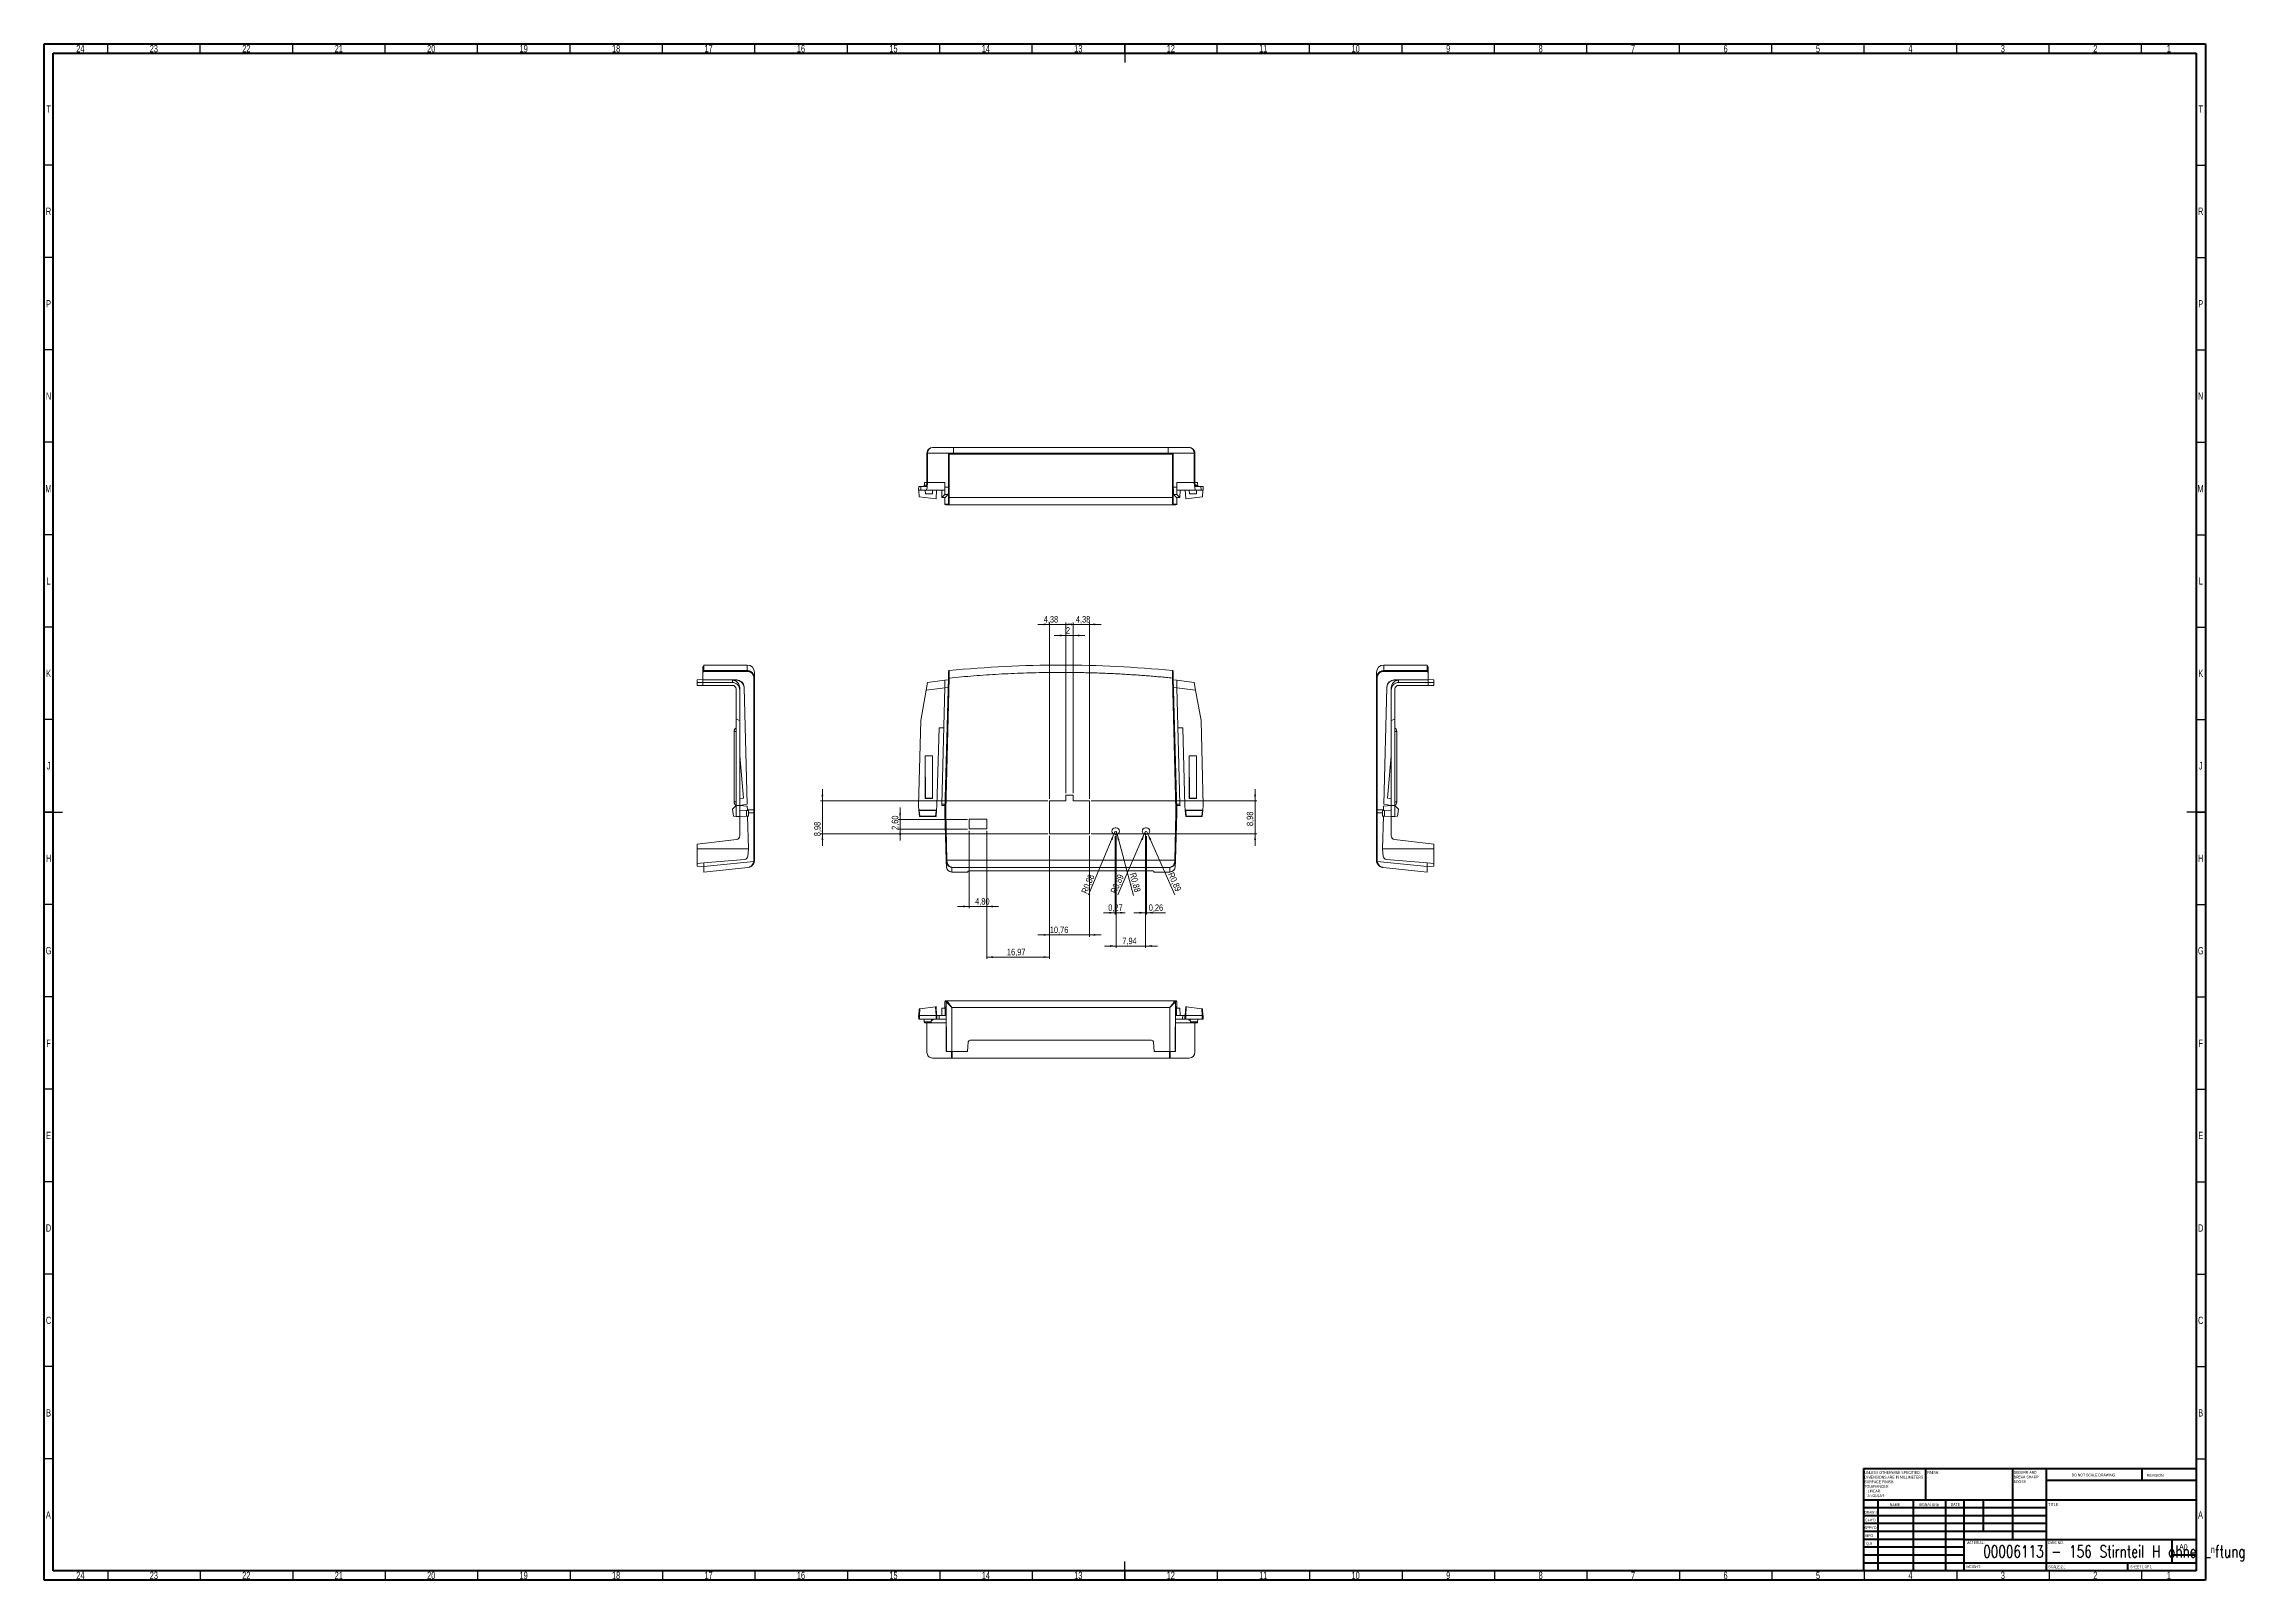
# Model space of a CAD drawing. Header units: millimetres. Extents: x 15 to 1205, y 5 to 836.
import ezdxf

# ---------------------------------------------------------------- set-up
doc = ezdxf.new("R2010")
doc.units = ezdxf.units.MM
doc.styles.add('SLDTEXTSTYLE0', font='TXT', dxfattribs={"width": 0.75})
doc.styles.add('SLDTEXTSTYLE1', font='TXT', dxfattribs={"width": 0.686449})
doc.styles.add('SLDTEXTSTYLE2', font='TXT', dxfattribs={"width": 0.6875})
doc.styles.add('SLDTEXTSTYLE3', font='TXT', dxfattribs={"width": 0.75, "bigfont": 'bigfont'})
doc.dimstyles.new('SLDDIMSTYLE0', dxfattribs={"dimtxt": 3.5, "dimasz": 3.302, "dimexe": 0, "dimexo": 0.0625, "dimgap": 0.875, "dimtad": 1, "dimlfac": 0.5, "dimrnd": 1e-09, "dimdsep": 46, "dimtxsty": 'SLDTEXTSTYLE0', "dimsah": 1, "dimcen": 0.09, "dimadec": 0, "dimazin": 2, "dimtfac": 1, "dimtmove": 0, "dimatfit": 0, "dimfxl": 1, "dimfrac": 2, "dimtolj": 1, "dimtzin": 12, "dimarcsym": 0})
doc.dimstyles.new('SLDDIMSTYLE1', dxfattribs={"dimtxt": 3.5, "dimasz": 3.302, "dimexe": 0, "dimexo": 0.0625, "dimgap": 0.875, "dimtad": 1, "dimlfac": 0.5, "dimrnd": 1e-09, "dimdsep": 46, "dimtxsty": 'SLDTEXTSTYLE0', "dimsah": 1, "dimcen": 0, "dimadec": 0, "dimazin": 2, "dimtfac": 1, "dimtofl": 0, "dimtmove": 0, "dimatfit": 3, "dimfxl": 1, "dimfrac": 2, "dimtolj": 1, "dimtzin": 12, "dimarcsym": 0})
doc.dimstyles.new('SLDDIMSTYLE2', dxfattribs={"dimtxt": 3.5, "dimasz": 3.302, "dimexe": 0, "dimexo": 0.0625, "dimgap": 0.875, "dimtad": 1, "dimlfac": 0.5, "dimrnd": 1e-09, "dimzin": 12, "dimdsep": 46, "dimtxsty": 'SLDTEXTSTYLE0', "dimsah": 1, "dimcen": 0.09, "dimadec": 0, "dimazin": 3, "dimtfac": 1, "dimtmove": 0, "dimatfit": 0, "dimfxl": 1, "dimfrac": 2, "dimtolj": 1, "dimtzin": 12, "dimarcsym": 0})
doc.dimstyles.new('SLDDIMSTYLE3', dxfattribs={"dimtxt": 3.5, "dimasz": 3.302, "dimexe": 0, "dimexo": 0.0625, "dimgap": 0.875, "dimtad": 1, "dimlfac": 0.5, "dimrnd": 1e-09, "dimzin": 12, "dimdsep": 46, "dimtxsty": 'SLDTEXTSTYLE0', "dimsah": 1, "dimcen": 0.09, "dimadec": 0, "dimazin": 3, "dimtfac": 1, "dimtofl": 0, "dimtmove": 0, "dimatfit": 3, "dimfxl": 1, "dimfrac": 2, "dimtolj": 1, "dimtzin": 12, "dimarcsym": 0})

msp = doc.modelspace()

# ---------------------------------------------------------------- texts
at = {"color": 7, "linetype": 'Continuous', "lineweight": 0}
for s, insert, char_height, attachment_point, style in [('24', (34.67, 835.474), 3.9688, 2, 'SLDTEXTSTYLE0'), ('23', (74.42, 835.474), 3.9688, 2, 'SLDTEXTSTYLE0'), ('22', (124.42, 835.474), 3.9688, 2, 'SLDTEXTSTYLE0'), ('21', (174.42, 835.474), 3.9688, 2, 'SLDTEXTSTYLE0'), ('20', (224.42, 835.474), 3.9688, 2, 'SLDTEXTSTYLE0'), ('19', (274.42, 835.474), 3.9688, 2, 'SLDTEXTSTYLE0'), ('18', (324.42, 835.474), 3.9688, 2, 'SLDTEXTSTYLE0'), ('17', (374.42, 835.474), 3.9688, 2, 'SLDTEXTSTYLE0'), ('16', (424.42, 835.474), 3.9688, 2, 'SLDTEXTSTYLE0'), ('15', (474.42, 835.474), 3.9688, 2, 'SLDTEXTSTYLE0'), ('14', (524.42, 835.474), 3.9688, 2, 'SLDTEXTSTYLE0'), ('13', (574.42, 835.474), 3.9688, 2, 'SLDTEXTSTYLE0'), ('12', (624.42, 835.474), 3.9688, 2, 'SLDTEXTSTYLE0'), ('11', (674.42, 835.474), 3.9688, 2, 'SLDTEXTSTYLE0'), ('10', (724.42, 835.474), 3.9688, 2, 'SLDTEXTSTYLE0'), ('9', (774.46, 835.474), 3.969, 2, 'SLDTEXTSTYLE0'), ('8', (824.46, 835.474), 3.969, 2, 'SLDTEXTSTYLE0'), ('7', (874.46, 835.474), 3.969, 2, 'SLDTEXTSTYLE0'), ('6', (924.46, 835.474), 3.969, 2, 'SLDTEXTSTYLE0'), ('5', (974.46, 835.474), 3.969, 2, 'SLDTEXTSTYLE0'), ('4', (1024.46, 835.474), 3.969, 2, 'SLDTEXTSTYLE0'), ('3', (1074.46, 835.474), 3.969, 2, 'SLDTEXTSTYLE0'), ('2', (1124.46, 835.474), 3.969, 2, 'SLDTEXTSTYLE0'), ('1', (1164.21, 835.474), 3.969, 2, 'SLDTEXTSTYLE0'), ('T', (17.488, 802.724), 3.969, 2, 'SLDTEXTSTYLE0'), ('T', (1181.488, 802.724), 3.969, 2, 'SLDTEXTSTYLE0'), ('R', (17.444, 747.474), 3.969, 2, 'SLDTEXTSTYLE0'), ('R', (1181.444, 747.474), 3.969, 2, 'SLDTEXTSTYLE0'), ('P', (17.485, 697.418), 3.969, 2, 'SLDTEXTSTYLE0'), ('P', (1181.485, 697.418), 3.969, 2, 'SLDTEXTSTYLE0'), ('N', (17.464, 647.474), 3.969, 2, 'SLDTEXTSTYLE0'), ('N', (1181.464, 647.474), 3.969, 2, 'SLDTEXTSTYLE0'), ('M', (17.362, 597.418), 3.969, 2, 'SLDTEXTSTYLE0'), ('M', (1181.362, 597.418), 3.969, 2, 'SLDTEXTSTYLE0'), ('L', (17.455, 547.474), 3.969, 2, 'SLDTEXTSTYLE0'), ('L', (1181.455, 547.474), 3.969, 2, 'SLDTEXTSTYLE0'), ('K', (17.489, 497.418), 3.969, 2, 'SLDTEXTSTYLE0'), ('K', (1181.489, 497.418), 3.969, 2, 'SLDTEXTSTYLE0'), ('J', (17.465, 447.474), 3.969, 2, 'SLDTEXTSTYLE0'), ('J', (1181.465, 447.474), 3.969, 2, 'SLDTEXTSTYLE0'), ('H', (17.49, 397.418), 3.969, 2, 'SLDTEXTSTYLE0'), ('H', (1181.49, 397.418), 3.969, 2, 'SLDTEXTSTYLE0'), ('G', (17.487, 347.474), 3.969, 2, 'SLDTEXTSTYLE0'), ('G', (1181.487, 347.474), 3.969, 2, 'SLDTEXTSTYLE0'), ('F', (17.458, 297.418), 3.969, 2, 'SLDTEXTSTYLE0'), ('F', (1181.458, 297.418), 3.969, 2, 'SLDTEXTSTYLE0'), ('E', (17.508, 247.474), 3.969, 2, 'SLDTEXTSTYLE0'), ('E', (1181.508, 247.474), 3.969, 2, 'SLDTEXTSTYLE0'), ('D', (17.453, 197.418), 3.969, 2, 'SLDTEXTSTYLE0'), ('D', (1181.453, 197.418), 3.969, 2, 'SLDTEXTSTYLE0'), ('C', (17.459, 147.474), 3.969, 2, 'SLDTEXTSTYLE0'), ('C', (1181.459, 147.474), 3.969, 2, 'SLDTEXTSTYLE0'), ('B', (17.471, 97.418), 3.969, 2, 'SLDTEXTSTYLE0'), ('B', (1181.471, 97.418), 3.969, 2, 'SLDTEXTSTYLE0'), ('FINISH:', (1033.371, 63.919), 1.5, 1, 'SLDTEXTSTYLE0'), ('DO NOT SCALE DRAWING', (1111.615, 62.533), 1.5, 1, 'SLDTEXTSTYLE0'), ('REVISION', (1152.328, 62.335), 1.5, 1, 'SLDTEXTSTYLE0'), ('A', (17.34, 42.224), 3.969, 2, 'SLDTEXTSTYLE0'), ('DRAWN', (999.643, 42.385), 1.5, 1, 'SLDTEXTSTYLE1'), ("CHK'D", (999.939, 38.162), 1.5, 1, 'SLDTEXTSTYLE0'), ('NAME', (1013.322, 46.501), 1.5, 1, 'SLDTEXTSTYLE0'), ('SIGNATURE', (1029.034, 46.562), 1.5, 1, 'SLDTEXTSTYLE0'), ('DATE', (1046.215, 46.576), 1.5, 1, 'SLDTEXTSTYLE0'), ('TITLE:', (1099.09, 46.576), 1.5, 1, 'SLDTEXTSTYLE0'), ('A', (1181.34, 42.224), 3.969, 2, 'SLDTEXTSTYLE0'), ("APPV'D", (999.402, 34.066), 1.5, 1, 'SLDTEXTSTYLE0'), ('MFG', (1000.124, 29.716), 1.5, 1, 'SLDTEXTSTYLE0'), ('Q.A', (1000.509, 25.505), 1.5, 1, 'SLDTEXTSTYLE0'), ('MATERIAL:', (1054.646, 25.986), 1.5, 1, 'SLDTEXTSTYLE0'), ('00006113 - 156 Stirnteil H ohne Lⁿftung', (1134.771, 23.607), 6.35, 2, 'SLDTEXTSTYLE3'), ('DWG NO.', (1098.953, 25.986), 1.5, 1, 'SLDTEXTSTYLE0'), ('A0', (1169.871, 24.406), 2.9104, 1, 'SLDTEXTSTYLE0'), ('WEIGHT:', (1054.618, 12.949), 1.4986, 1, 'SLDTEXTSTYLE0'), ('SCALE:2:1', (1099.074, 12.9), 1.5, 1, 'SLDTEXTSTYLE0'), ('SHEET 1 OF 1', (1143.478, 12.9), 1.5, 1, 'SLDTEXTSTYLE2'), ('24', (34.67, 9.474), 3.9688, 2, 'SLDTEXTSTYLE0'), ('23', (74.42, 9.474), 3.9688, 2, 'SLDTEXTSTYLE0'), ('22', (124.42, 9.474), 3.9688, 2, 'SLDTEXTSTYLE0'), ('21', (174.42, 9.474), 3.9688, 2, 'SLDTEXTSTYLE0'), ('20', (224.42, 9.474), 3.9688, 2, 'SLDTEXTSTYLE0'), ('19', (274.42, 9.474), 3.9688, 2, 'SLDTEXTSTYLE0'), ('18', (324.42, 9.474), 3.9688, 2, 'SLDTEXTSTYLE0'), ('17', (374.42, 9.474), 3.9688, 2, 'SLDTEXTSTYLE0'), ('16', (424.42, 9.474), 3.9688, 2, 'SLDTEXTSTYLE0'), ('15', (474.42, 9.474), 3.9688, 2, 'SLDTEXTSTYLE0'), ('14', (524.42, 9.474), 3.9688, 2, 'SLDTEXTSTYLE0'), ('13', (574.42, 9.474), 3.9688, 2, 'SLDTEXTSTYLE0'), ('12', (624.42, 9.474), 3.9688, 2, 'SLDTEXTSTYLE0'), ('11', (674.42, 9.474), 3.9688, 2, 'SLDTEXTSTYLE0'), ('10', (724.42, 9.474), 3.9688, 2, 'SLDTEXTSTYLE0'), ('9', (774.46, 9.474), 3.969, 2, 'SLDTEXTSTYLE0'), ('8', (824.46, 9.474), 3.969, 2, 'SLDTEXTSTYLE0'), ('7', (874.46, 9.474), 3.969, 2, 'SLDTEXTSTYLE0'), ('6', (924.46, 9.474), 3.969, 2, 'SLDTEXTSTYLE0'), ('5', (974.46, 9.474), 3.969, 2, 'SLDTEXTSTYLE0'), ('4', (1024.46, 9.474), 3.969, 2, 'SLDTEXTSTYLE0'), ('3', (1074.46, 9.474), 3.969, 2, 'SLDTEXTSTYLE0'), ('2', (1124.46, 9.474), 3.969, 2, 'SLDTEXTSTYLE0'), ('1', (1164.21, 9.474), 3.969, 2, 'SLDTEXTSTYLE0')]:
    msp.add_mtext(s, dxfattribs=dict(at, insert=insert, char_height=char_height, attachment_point=attachment_point, style=style))

# ---------------------------------------------------------------- blocks, each defined once
blk = doc.blocks.new('SW_NOTE_0')
at = {"color": 0, "linetype": 'Continuous', "lineweight": 0, "char_height": 1.5, "attachment_point": 1, "style": 'SLDTEXTSTYLE0'}
for s, insert in [('UNLESS OTHERWISE SPECIFIED:', (0, 1.9)), ('TOLERANCES:', (0, -5.6)), ('DIMENSIONS ARE IN MILLIMETERS', (0, -0.6)), ('SURFACE FINISH:', (0, -3.1)), ('ANGULAR:', (1.7, -10.6)), ('LINEAR:', (1.7, -8.1))]:
    blk.add_mtext(s, dxfattribs=dict(at, insert=insert))
blk = doc.blocks.new('SW_NOTE_1')
at = {"color": 0, "linetype": 'Continuous', "lineweight": 0, "char_height": 1.5, "attachment_point": 1, "style": 'SLDTEXTSTYLE0'}
for s, insert in [('DEBURR AND', (0, 1.9)), ('BREAK SHARP', (0, -0.6)), ('EDGES', (0, -3.1))]:
    blk.add_mtext(s, dxfattribs=dict(at, insert=insert))
blk = doc.blocks.new('_D')
at = {"color": 7, "linetype": 'Continuous', "lineweight": 0}
for p, q in [((594.4, 407.4), (594.4, 365)), ((594.9, 407.4), (594.9, 365)), ((594.4, 366), (588, 366)), ((594.4, 366), (594.9, 366)), ((594.9, 366), (599.7, 366))]:
    blk.add_line(p, q, dxfattribs=at)
for points in [[(594.4, 366), (591.1, 366.5), (591.1, 365.5)], [(594.9, 366), (598.2, 365.5), (598.2, 366.5)]]:
    blk.add_solid(points, dxfattribs=at)
at = {"color": 7, "linetype": 'Continuous', "lineweight": 0, "insert": (590.6, 370.5), "char_height": 3.5, "attachment_point": 1, "style": 'SLDTEXTSTYLE0'}
blk.add_mtext('0,27', dxfattribs=at)
blk = doc.blocks.new('_D_1')
at = {"color": 7, "linetype": 'Continuous', "lineweight": 0}
for q in [(594.9, 410.2), (604.2, 375.3)]:
    blk.add_line((595.4, 408.5), q, dxfattribs=at)
blk.add_solid([(595.4, 408.5), (595.7, 405.1), (596.7, 405.4)], dxfattribs=at)
at = {"color": 7, "linetype": 'Continuous', "lineweight": 0, "insert": (605.5, 388), "char_height": 3.5, "attachment_point": 1, "rotation": 285, "style": 'SLDTEXTSTYLE0'}
blk.add_mtext('R0,88', dxfattribs=at)
blk = doc.blocks.new('_D_2')
at = {"color": 7, "linetype": 'Continuous', "lineweight": 0}
for q in [(580, 375.6), (594.4, 410.2)]:
    blk.add_line((593.7, 408.5), q, dxfattribs=at)
blk.add_solid([(593.7, 408.5), (592, 405.7), (592.9, 405.3)], dxfattribs=at)
at = {"color": 7, "linetype": 'Continuous', "lineweight": 0, "insert": (575.9, 377.3), "char_height": 3.5, "attachment_point": 1, "rotation": 67.4908, "style": 'SLDTEXTSTYLE0'}
blk.add_mtext('R0,88', dxfattribs=at)
blk = doc.blocks.new('_D_3')
at = {"color": 7, "linetype": 'Continuous', "lineweight": 0}
for q in [(595.8, 375.6), (610.8, 410.2)]:
    blk.add_line((610.1, 408.6), q, dxfattribs=at)
blk.add_solid([(610.1, 408.6), (608.3, 405.7), (609.3, 405.3)], dxfattribs=at)
at = {"color": 7, "linetype": 'Continuous', "lineweight": 0, "insert": (591.7, 377.4), "char_height": 3.5, "attachment_point": 1, "rotation": 66.5811, "style": 'SLDTEXTSTYLE0'}
blk.add_mtext('R0,89', dxfattribs=at)
blk = doc.blocks.new('_D_4')
at = {"color": 7, "linetype": 'Continuous', "lineweight": 0}
for q in [(611.3, 410.2), (626.7, 375.6)]:
    blk.add_line((612, 408.6), q, dxfattribs=at)
blk.add_solid([(612, 408.6), (612.9, 405.4), (613.9, 405.8)], dxfattribs=at)
at = {"color": 7, "linetype": 'Continuous', "lineweight": 0, "insert": (626, 388.3), "char_height": 3.5, "attachment_point": 1, "rotation": 294.0482, "style": 'SLDTEXTSTYLE0'}
blk.add_mtext('R0,89', dxfattribs=at)
blk = doc.blocks.new('_D_5')
at = {"color": 7, "linetype": 'Continuous', "lineweight": 0}
for p, q in [((610.8, 407.4), (610.8, 365)), ((611.3, 407.4), (611.3, 365)), ((610.8, 366), (604.5, 366)), ((610.8, 366), (611.3, 366)), ((611.3, 366), (621.5, 366))]:
    blk.add_line(p, q, dxfattribs=at)
for points in [[(610.8, 366), (607.5, 366.5), (607.5, 365.5)], [(611.3, 366), (614.6, 365.5), (614.6, 366.5)]]:
    blk.add_solid(points, dxfattribs=at)
at = {"color": 7, "linetype": 'Continuous', "lineweight": 0, "insert": (612.5, 370.5), "char_height": 3.5, "attachment_point": 1, "style": 'SLDTEXTSTYLE0'}
blk.add_mtext('0,26', dxfattribs=at)
blk = doc.blocks.new('_D_6')
at = {"color": 7, "linetype": 'Continuous', "lineweight": 0}
for p, q in [((594.9, 409.2), (594.9, 347)), ((610.8, 409.2), (610.8, 347)), ((594.9, 348), (588.6, 348)), ((594.9, 348), (610.8, 348)), ((610.8, 348), (617.2, 348))]:
    blk.add_line(p, q, dxfattribs=at)
for points in [[(594.9, 348), (591.6, 348.5), (591.6, 347.5)], [(610.8, 348), (614.1, 347.5), (614.1, 348.5)]]:
    blk.add_solid(points, dxfattribs=at)
at = {"color": 7, "linetype": 'Continuous', "lineweight": 0, "insert": (598.2, 352.5), "char_height": 3.5, "attachment_point": 1, "style": 'SLDTEXTSTYLE0'}
blk.add_mtext('7,94', dxfattribs=at)
blk = doc.blocks.new('_D_7')
at = {"color": 7, "linetype": 'Continuous', "lineweight": 0}
for p, q in [((558.9, 407.6), (558.9, 353)), ((580.4, 407.6), (580.4, 353)), ((558.9, 354), (552.6, 354)), ((558.9, 354), (580.4, 354)), ((580.4, 354), (586.8, 354))]:
    blk.add_line(p, q, dxfattribs=at)
for points in [[(558.9, 354), (555.6, 354.5), (555.6, 353.5)], [(580.4, 354), (583.7, 353.5), (583.7, 354.5)]]:
    blk.add_solid(points, dxfattribs=at)
at = {"color": 7, "linetype": 'Continuous', "lineweight": 0, "insert": (559, 358.5), "char_height": 3.5, "attachment_point": 1, "style": 'SLDTEXTSTYLE0'}
blk.add_mtext('10,76', dxfattribs=at)
blk = doc.blocks.new('_D_8')
at = {"color": 7, "linetype": 'Continuous', "lineweight": 0}
for p, q in [((670, 426.6), (670, 432.9)), ((581.4, 426.6), (671, 426.6)), ((670, 408.6), (670, 426.6)), ((581.4, 408.6), (671, 408.6)), ((670, 408.6), (670, 402.2))]:
    blk.add_line(p, q, dxfattribs=at)
for points in [[(670, 426.6), (670.5, 429.9), (669.5, 429.9)], [(670, 408.6), (669.5, 405.3), (670.5, 405.3)]]:
    blk.add_solid(points, dxfattribs=at)
at = {"color": 7, "linetype": 'Continuous', "lineweight": 0, "insert": (665.5, 412.9), "char_height": 3.5, "attachment_point": 1, "rotation": 90, "style": 'SLDTEXTSTYLE0'}
blk.add_mtext('8,98', dxfattribs=at)
blk = doc.blocks.new('_D_9')
at = {"color": 7, "linetype": 'Continuous', "lineweight": 0}
for p, q in [((571.7, 522), (565.3, 522)), ((571.7, 430.6), (571.7, 523)), ((580.4, 522), (571.7, 522)), ((580.4, 427.6), (580.4, 523)), ((580.4, 522), (586.8, 522))]:
    blk.add_line(p, q, dxfattribs=at)
for points in [[(571.7, 522), (568.4, 522.5), (568.4, 521.5)], [(580.4, 522), (583.7, 521.5), (583.7, 522.5)]]:
    blk.add_solid(points, dxfattribs=at)
at = {"color": 7, "linetype": 'Continuous', "lineweight": 0, "insert": (573.1, 526.5), "char_height": 3.5, "attachment_point": 1, "style": 'SLDTEXTSTYLE0'}
blk.add_mtext('4,38', dxfattribs=at)
blk = doc.blocks.new('_D_10')
at = {"color": 7, "linetype": 'Continuous', "lineweight": 0}
for p, q in [((567.7, 516), (561.3, 516)), ((567.7, 430.6), (567.7, 517)), ((571.7, 516), (567.7, 516)), ((571.7, 430.6), (571.7, 517)), ((571.7, 516), (578, 516))]:
    blk.add_line(p, q, dxfattribs=at)
for points in [[(567.7, 516), (564.4, 516.5), (564.4, 515.5)], [(571.7, 516), (575, 515.5), (575, 516.5)]]:
    blk.add_solid(points, dxfattribs=at)
at = {"color": 7, "linetype": 'Continuous', "lineweight": 0, "insert": (567.7, 520.5), "char_height": 3.5, "attachment_point": 1, "style": 'SLDTEXTSTYLE0'}
blk.add_mtext('2', dxfattribs=at)
blk = doc.blocks.new('_D_11')
at = {"color": 7, "linetype": 'Continuous', "lineweight": 0}
for p, q in [((558.9, 522), (552.6, 522)), ((558.9, 427.6), (558.9, 523)), ((567.7, 522), (558.9, 522)), ((567.7, 430.6), (567.7, 523)), ((567.7, 522), (574, 522))]:
    blk.add_line(p, q, dxfattribs=at)
for points in [[(558.9, 522), (555.6, 522.5), (555.6, 521.5)], [(567.7, 522), (571, 521.5), (571, 522.5)]]:
    blk.add_solid(points, dxfattribs=at)
at = {"color": 7, "linetype": 'Continuous', "lineweight": 0, "insert": (555.7, 526.5), "char_height": 3.5, "attachment_point": 1, "style": 'SLDTEXTSTYLE0'}
blk.add_mtext('4,38', dxfattribs=at)
blk = doc.blocks.new('_D_12')
at = {"color": 7, "linetype": 'Continuous', "lineweight": 0}
for p, q in [((436, 426.6), (436, 432.9)), ((557.9, 426.6), (435, 426.6)), ((436, 426.6), (436, 408.6)), ((557.9, 408.6), (435, 408.6)), ((436, 408.6), (436, 402.2))]:
    blk.add_line(p, q, dxfattribs=at)
for points in [[(436, 426.6), (436.5, 429.9), (435.5, 429.9)], [(436, 408.6), (435.5, 405.3), (436.5, 405.3)]]:
    blk.add_solid(points, dxfattribs=at)
at = {"color": 7, "linetype": 'Continuous', "lineweight": 0, "insert": (431.5, 407.4), "char_height": 3.5, "attachment_point": 1, "rotation": 90, "style": 'SLDTEXTSTYLE0'}
blk.add_mtext('8,98', dxfattribs=at)
blk = doc.blocks.new('_D_13')
at = {"color": 7, "linetype": 'Continuous', "lineweight": 0}
for p, q in [((514.4, 416.5), (477, 416.5)), ((478, 416.5), (478, 422.9)), ((478, 416.5), (478, 411.3)), ((514.4, 411.3), (477, 411.3)), ((478, 411.3), (478, 405))]:
    blk.add_line(p, q, dxfattribs=at)
for points in [[(478, 416.5), (478.5, 419.8), (477.5, 419.8)], [(478, 411.3), (477.5, 408), (478.5, 408)]]:
    blk.add_solid(points, dxfattribs=at)
at = {"color": 7, "linetype": 'Continuous', "lineweight": 0, "insert": (473.5, 410.8), "char_height": 3.5, "attachment_point": 1, "rotation": 90, "style": 'SLDTEXTSTYLE0'}
blk.add_mtext('2,60', dxfattribs=at)
blk = doc.blocks.new('_D_14')
at = {"color": 7, "linetype": 'Continuous', "lineweight": 0}
for p, q in [((515.4, 410.3), (515.4, 368.4)), ((525, 410.3), (525, 368.4)), ((515.4, 369.4), (509, 369.4)), ((515.4, 369.4), (525, 369.4)), ((525, 369.4), (531.3, 369.4))]:
    blk.add_line(p, q, dxfattribs=at)
for points in [[(515.4, 369.4), (512.1, 369.9), (512.1, 368.9)], [(525, 369.4), (528.3, 368.9), (528.3, 369.9)]]:
    blk.add_solid(points, dxfattribs=at)
at = {"color": 7, "linetype": 'Continuous', "lineweight": 0, "insert": (518.6, 373.9), "char_height": 3.5, "attachment_point": 1, "style": 'SLDTEXTSTYLE0'}
blk.add_mtext('4,80', dxfattribs=at)
blk = doc.blocks.new('_D_15')
at = {"color": 7, "linetype": 'Continuous', "lineweight": 0}
for p, q in [((525, 410.3), (525, 341)), ((558.9, 407.6), (558.9, 341)), ((558.9, 342), (525, 342))]:
    blk.add_line(p, q, dxfattribs=at)
for points in [[(525, 342), (528.3, 341.5), (528.3, 342.5)], [(558.9, 342), (555.6, 342.5), (555.6, 341.5)]]:
    blk.add_solid(points, dxfattribs=at)
at = {"color": 7, "linetype": 'Continuous', "lineweight": 0, "insert": (535.8, 346.5), "char_height": 3.5, "attachment_point": 1, "style": 'SLDTEXTSTYLE0'}
blk.add_mtext('16,97', dxfattribs=at)

# ---------------------------------------------------------------- dimensions: what is measured, and where the dimension line sits
at = {"color": 7, "linetype": 'Continuous', "lineweight": 0}
for base, p1, p2, dimstyle, picture, middle in [((558.909, 522.023), (567.669, 429.562), (558.909, 426.562), 'SLDDIMSTYLE2', '_D_11', (560.256, 522.023)), ((571.669, 522.023), (580.429, 426.562), (571.669, 429.562), 'SLDDIMSTYLE2', '_D_9', (577.638, 522.023)), ((567.669, 516.023), (571.669, 429.562), (567.669, 429.562), 'SLDDIMSTYLE2', '_D_10', (569.004, 516.023)), ((524.972, 369.406), (515.372, 411.336), (524.972, 411.336), 'SLDDIMSTYLE2', '_D_14', (523.079, 369.406)), ((524.972, 342.022), (558.909, 408.598), (524.972, 411.336), 'SLDDIMSTYLE3', '_D_15', (541.591, 342.022)), ((580.429, 354.022), (558.909, 408.598), (580.429, 408.598), 'SLDDIMSTYLE2', '_D_7', (564.861, 354.022)), ((594.917, 366.022), (594.368, 408.401), (594.917, 408.401), 'SLDDIMSTYLE0', '_D', (595.165, 366.022)), ((610.807, 348.0221), (594.9171, 410.1632), (610.807, 410.1988), 'SLDDIMSTYLE2', '_D_6', (602.7424, 348.0221)), ((611.32, 366.022), (610.807, 408.425), (611.32, 408.425), 'SLDDIMSTYLE0', '_D_5', (616.987, 366.022))]:
    dim = msp.add_linear_dim(base=base, p1=p1, p2=p2, dimstyle=dimstyle, dxfattribs=at)
    dim.commit()
    dim.dimension.update_dxf_attribs({"geometry": picture, "text_midpoint": middle, "dimtype": 160})
for base, p1, p2, picture, middle in [((435.972, 408.598), (558.909, 426.562), (558.909, 408.598), '_D_12', (435.972, 411.878)), ((669.972, 426.562), (580.429, 408.598), (580.429, 426.562), '_D_8', (669.972, 417.417)), ((478.028, 411.336), (515.372, 416.536), (515.372, 411.336), '_D_13', (478.028, 415.331))]:
    dim = msp.add_linear_dim(base=base, p1=p1, p2=p2, angle=90, dimstyle='SLDDIMSTYLE2', dxfattribs=at)
    dim.commit()
    dim.dimension.update_dxf_attribs({"geometry": picture, "text_midpoint": middle, "dimtype": 160})
for center, mpoint, picture, middle in [((594.368, 410.163), (593.693, 408.535), '_D_2', (582.266, 380.959)), ((610.807, 410.199), (610.102, 408.571), '_D_3', (598.142, 380.959)), ((594.917, 410.163), (595.373, 408.461), '_D_1', (602.742, 380.959)), ((611.32, 410.199), (612.042, 408.579), '_D_4', (624.367, 380.959))]:
    dim = msp.add_radius_dim(center=center, mpoint=mpoint, dimstyle='SLDDIMSTYLE1', dxfattribs=at)
    dim.commit()
    dim.dimension.update_dxf_attribs({"geometry": picture, "text_midpoint": middle, "dimtype": 164})

# ---------------------------------------------------------------- linework, layer by layer
at = {"color": 7, "linetype": 'Continuous', "lineweight": 60}
for p, q in [((15, 5), (15, 836)), ((15, 836), (1184, 836)), ((1184, 836), (1184, 5)), ((20, 10), (20, 831)), ((20, 831), (1179, 831)), ((1179, 831), (1179, 10)), ((1184, 5), (15, 5)), ((1179, 10), (20, 10))]:
    msp.add_line(p, q, dxfattribs=at)
at = {"color": 7, "linetype": 'Continuous', "lineweight": 30}
for p, q in [((49.5, 831), (49.5, 836)), ((99.5, 831), (99.5, 836)), ((149.5, 831), (149.5, 836)), ((199.5, 831), (199.5, 836)), ((249.5, 831), (249.5, 836)), ((299.5, 831), (299.5, 836)), ((349.5, 831), (349.5, 836)), ((399.5, 831), (399.5, 836)), ((449.5, 831), (449.5, 836)), ((499.5, 831), (499.5, 836)), ((549.5, 831), (549.5, 836)), ((599.5, 836), (599.5, 826)), ((599.5, 831), (599.5, 836)), ((649.5, 831), (649.5, 836)), ((699.5, 831), (699.5, 836)), ((749.5, 831), (749.5, 836)), ((799.5, 831), (799.5, 836)), ((849.5, 831), (849.5, 836)), ((899.5, 831), (899.5, 836)), ((949.5, 831), (949.5, 836)), ((999.5, 831), (999.5, 836)), ((1049.5, 831), (1049.5, 836)), ((1099.5, 831), (1099.5, 836)), ((1149.5, 831), (1149.5, 836)), ((20, 770.5), (15, 770.5)), ((1179, 770.5), (1184, 770.5)), ((20, 720.5), (15, 720.5)), ((1179, 720.5), (1184, 720.5)), ((20, 670.5), (15, 670.5)), ((1179, 670.5), (1184, 670.5)), ((20, 620.5), (15, 620.5)), ((1179, 620.5), (1184, 620.5)), ((20, 570.5), (15, 570.5)), ((1179, 570.5), (1184, 570.5)), ((20, 520.5), (15, 520.5)), ((1179, 520.5), (1184, 520.5)), ((20, 470.5), (15, 470.5)), ((1179, 470.5), (1184, 470.5)), ((15, 420.5), (25, 420.5)), ((20, 420.5), (15, 420.5)), ((1184, 420.5), (1174, 420.5)), ((1179, 420.5), (1184, 420.5)), ((20, 370.5), (15, 370.5)), ((1179, 370.5), (1184, 370.5)), ((20, 320.5), (15, 320.5)), ((1179, 320.5), (1184, 320.5)), ((20, 270.5), (15, 270.5)), ((1179, 270.5), (1184, 270.5)), ((20, 220.5), (15, 220.5)), ((1179, 220.5), (1184, 220.5)), ((20, 170.5), (15, 170.5)), ((1179, 170.5), (1184, 170.5)), ((20, 120.5), (15, 120.5)), ((1179, 120.5), (1184, 120.5)), ((20, 70.5), (15, 70.5)), ((1179, 70.5), (1184, 70.5)), ((599.5, 5), (599.5, 15)), ((49.5, 10), (49.5, 5)), ((99.5, 10), (99.5, 5)), ((149.5, 10), (149.5, 5)), ((199.5, 10), (199.5, 5)), ((249.5, 10), (249.5, 5)), ((299.5, 10), (299.5, 5)), ((349.5, 10), (349.5, 5)), ((399.5, 10), (399.5, 5)), ((449.5, 10), (449.5, 5)), ((499.5, 10), (499.5, 5)), ((549.5, 10), (549.5, 5)), ((599.5, 10), (599.5, 5)), ((649.5, 10), (649.5, 5)), ((699.5, 10), (699.5, 5)), ((749.5, 10), (749.5, 5)), ((799.5, 10), (799.5, 5)), ((849.5, 10), (849.5, 5)), ((899.5, 10), (899.5, 5)), ((949.5, 10), (949.5, 5)), ((999.5, 10), (999.5, 5)), ((1049.5, 10), (1049.5, 5)), ((1099.5, 10), (1099.5, 5)), ((1149.5, 10), (1149.5, 5))]:
    msp.add_line(p, q, dxfattribs=at)
at = {"color": 7, "linetype": 'Continuous', "lineweight": 15}
for p, q in [((492.527, 614.675), (492.805, 614.675)), ((492.527, 614.675), (492.527, 598.675)), ((492.805, 614.675), (504.142, 614.675)), ((492.805, 598.675), (492.805, 614.675)), ((495.862, 617.675), (495.573, 617.675)), ((506.991, 617.675), (495.862, 617.675)), ((504.142, 596.266), (504.142, 614.675)), ((504.142, 614.675), (504.248, 614.675)), ((504.257, 614.554), (504.257, 614.075)), ((504.263, 614.075), (504.257, 614.075)), ((504.263, 614.075), (504.263, 590.675)), ((504.622, 614.075), (504.263, 614.075)), ((504.436, 614.175), (625.507, 614.175)), ((504.436, 614.175), (504.436, 614.075)), ((504.622, 614.075), (504.622, 590.675)), ((625.321, 614.075), (504.622, 614.075)), ((506.991, 617.675), (506.972, 614.675)), ((622.952, 617.675), (506.991, 617.675)), ((622.972, 614.675), (622.952, 617.675)), ((634.082, 617.675), (622.952, 617.675)), ((625.321, 590.675), (625.321, 614.075)), ((625.681, 614.075), (625.321, 614.075)), ((625.507, 614.175), (625.507, 614.075)), ((625.681, 590.675), (625.681, 614.075)), ((625.681, 614.075), (625.687, 614.075)), ((625.687, 614.075), (625.687, 614.554)), ((625.696, 614.675), (625.801, 614.675)), ((625.801, 614.675), (625.801, 596.266)), ((625.801, 614.675), (637.138, 614.675)), ((634.371, 617.675), (634.082, 617.675)), ((637.138, 614.675), (637.138, 598.675)), ((637.138, 614.675), (637.417, 614.675)), ((637.417, 598.675), (637.417, 614.675)), ((488.077, 596.675), (487.972, 594.675)), ((488.077, 596.675), (489.299, 596.675)), ((489.176, 594.675), (489.299, 596.675)), ((492.174, 596.675), (489.299, 596.675)), ((491.147, 598.675), (490.972, 596.675)), ((491.147, 598.675), (492.527, 598.675)), ((502.305, 598.675), (492.805, 598.675)), ((502.305, 596.259), (502.305, 598.675)), ((504.142, 596.266), (502.305, 596.259)), ((627.639, 596.259), (625.801, 596.266)), ((637.138, 598.675), (627.639, 598.675)), ((627.639, 598.675), (627.639, 596.259)), ((637.417, 598.675), (638.797, 598.675)), ((640.644, 596.675), (637.77, 596.675)), ((638.972, 596.675), (638.797, 598.675)), ((640.644, 596.675), (640.767, 594.675)), ((640.644, 596.675), (641.867, 596.675)), ((641.972, 594.675), (641.867, 596.675)), ((487.972, 594.675), (489.176, 594.675)), ((488.199, 594.675), (488.406, 591.068)), ((488.406, 591.068), (497.47, 589.875)), ((489.176, 594.675), (492.079, 594.675)), ((491.677, 592.675), (491.572, 594.675)), ((495.467, 592.675), (491.677, 592.675)), ((492.079, 594.675), (502.199, 594.675)), ((495.572, 594.675), (495.467, 592.675)), ((497.47, 589.875), (497.744, 594.675)), ((500.551, 590.607), (500.532, 594.675)), ((502.202, 592.258), (500.551, 590.607)), ((500.551, 590.607), (502.381, 590.607)), ((502.202, 592.258), (504.039, 592.265)), ((502.299, 590.525), (502.353, 590.578)), ((502.299, 587.075), (502.299, 590.525)), ((504.168, 587.075), (502.299, 587.075)), ((502.353, 590.578), (502.353, 590.607)), ((502.381, 590.607), (504.039, 592.265)), ((504.567, 586.675), (502.699, 586.675)), ((504.622, 590.675), (504.263, 590.675)), ((625.321, 590.675), (504.622, 590.675)), ((625.321, 590.675), (625.681, 590.675)), ((627.244, 586.675), (625.376, 586.675)), ((627.644, 587.075), (625.776, 587.075)), ((625.905, 592.265), (627.563, 590.607)), ((627.742, 592.258), (625.905, 592.265)), ((629.393, 590.607), (627.563, 590.607)), ((627.591, 590.607), (627.591, 590.578)), ((627.591, 590.578), (627.644, 590.525)), ((627.644, 590.525), (627.644, 587.075)), ((629.393, 590.607), (627.742, 592.258)), ((627.745, 594.675), (637.865, 594.675)), ((629.412, 594.675), (629.393, 590.607)), ((632.199, 594.675), (632.474, 589.875)), ((632.474, 589.875), (641.538, 591.068)), ((634.477, 592.675), (634.372, 594.675)), ((634.477, 592.675), (638.267, 592.675)), ((637.865, 594.675), (640.767, 594.675)), ((638.267, 592.675), (638.372, 594.675)), ((640.767, 594.675), (641.972, 594.675)), ((641.538, 591.068), (641.744, 594.675)), ((395.297, 500.022), (371.897, 500.022)), ((371.897, 500.022), (371.897, 496.98)), ((763.051, 500.022), (739.651, 500.022)), ((763.051, 496.98), (763.051, 500.022)), ((368.297, 492.027), (371.297, 492.342)), ((368.297, 492.027), (368.297, 490.66)), ((368.297, 490.66), (368.297, 489.022)), ((368.297, 489.022), (371.297, 489.022)), ((371.297, 491.995), (371.297, 496.037)), ((371.297, 490.603), (371.297, 491.995)), ((389.706, 491.995), (371.297, 491.995)), ((371.297, 489.022), (371.297, 490.603)), ((387.297, 490.603), (371.297, 490.603)), ((371.297, 489.022), (387.297, 489.022)), ((371.418, 496.365), (371.897, 496.365)), ((371.897, 499.622), (371.797, 499.622)), ((371.797, 496.559), (371.897, 496.559)), ((371.897, 496.98), (395.297, 496.98)), ((371.897, 496.98), (371.897, 496.592)), ((371.897, 496.592), (371.897, 496.365)), ((371.897, 496.592), (395.297, 496.592)), ((387.297, 491.769), (387.297, 490.603)), ((389.713, 491.769), (387.297, 491.769)), ((389.706, 491.995), (389.713, 491.769)), ((393.714, 487.831), (393.707, 488.057)), ((395.297, 496.98), (395.297, 496.592)), ((398.897, 492.964), (398.897, 421.622)), ((399.297, 492.953), (399.297, 421.617)), ((492.079, 486.484), (492.805, 490.603)), ((502.305, 491.769), (492.805, 490.603)), ((502.305, 491.769), (502.202, 487.831)), ((502.202, 487.831), (504.039, 488.057)), ((504.168, 492.964), (502.299, 421.622)), ((504.142, 491.995), (502.305, 491.769)), ((504.567, 492.953), (502.699, 421.617)), ((504.168, 492.964), (504.567, 492.953)), ((625.776, 492.964), (625.376, 492.953)), ((627.244, 421.617), (625.376, 492.953)), ((627.644, 421.622), (625.776, 492.964)), ((627.639, 491.769), (625.801, 491.995)), ((627.742, 487.831), (625.905, 488.057)), ((627.742, 487.831), (627.639, 491.769)), ((637.138, 490.603), (627.639, 491.769)), ((637.138, 490.603), (637.865, 486.484)), ((735.651, 421.617), (735.651, 492.953)), ((736.051, 421.622), (736.051, 492.964)), ((739.651, 496.98), (739.651, 496.592)), ((739.651, 496.98), (763.051, 496.98)), ((739.651, 496.592), (763.051, 496.592)), ((741.234, 487.831), (741.241, 488.057)), ((745.235, 491.769), (745.242, 491.995)), ((747.651, 491.769), (745.235, 491.769)), ((763.651, 491.995), (745.242, 491.995)), ((747.651, 490.603), (747.651, 491.769)), ((763.651, 490.603), (747.651, 490.603)), ((747.651, 489.022), (763.651, 489.022)), ((763.151, 499.622), (763.051, 499.622)), ((763.051, 496.592), (763.051, 496.98)), ((763.051, 496.592), (763.051, 496.365)), ((763.151, 496.559), (763.051, 496.559)), ((763.051, 496.365), (763.531, 496.365)), ((763.651, 496.037), (763.651, 491.995)), ((763.651, 492.342), (766.651, 492.027)), ((763.651, 491.995), (763.651, 490.603)), ((763.651, 490.603), (763.651, 489.022)), ((763.651, 489.022), (766.651, 489.022)), ((766.651, 490.66), (766.651, 492.027)), ((766.651, 489.022), (766.651, 490.66)), ((389.297, 487.022), (389.297, 470.721)), ((391.297, 486.484), (391.297, 487.726)), ((391.297, 470.022), (391.297, 486.484)), ((393.714, 487.831), (395.366, 424.787)), ((489.176, 470.022), (492.079, 486.484)), ((492.079, 486.484), (502.199, 487.726)), ((502.202, 487.831), (500.551, 424.787)), ((629.393, 424.787), (627.742, 487.831)), ((627.745, 487.726), (637.865, 486.484)), ((637.865, 486.484), (640.767, 470.022)), ((739.583, 424.787), (741.234, 487.831)), ((743.651, 487.726), (743.651, 486.484)), ((743.651, 486.484), (743.651, 470.022)), ((745.651, 470.721), (745.651, 487.022)), ((391.297, 470.022), (389.297, 470.721)), ((389.297, 424.026), (389.297, 470.721)), ((391.297, 424.022), (391.297, 470.022)), ((487.972, 424.022), (489.176, 470.022)), ((499.072, 466.022), (497.972, 424.022)), ((501.63, 466.022), (499.072, 466.022)), ((630.872, 466.022), (628.313, 466.022)), ((631.972, 424.022), (630.872, 466.022)), ((640.767, 470.022), (641.972, 424.022)), ((745.651, 470.721), (743.651, 470.022)), ((743.651, 470.022), (743.651, 424.022)), ((745.651, 470.721), (745.651, 424.026)), ((388.297, 464.029), (388.297, 426.029)), ((746.651, 426.029), (746.651, 464.029)), ((393.297, 427.997), (391.297, 450.857)), ((491.677, 427.997), (491.572, 450.857)), ((495.572, 450.857), (491.572, 450.857)), ((491.572, 450.857), (491.572, 427.822)), ((495.572, 450.857), (495.467, 427.997)), ((495.572, 427.822), (495.572, 450.857)), ((634.372, 450.857), (634.372, 427.822)), ((634.477, 427.997), (634.372, 450.857)), ((638.372, 450.857), (634.372, 450.857)), ((638.267, 427.997), (638.372, 450.857)), ((638.372, 427.822), (638.372, 450.857)), ((741.651, 427.997), (743.651, 450.857)), ((571.669, 429.562), (567.669, 429.562)), ((567.669, 429.562), (567.669, 426.562)), ((571.669, 426.562), (571.669, 429.562)), ((387.297, 422.022), (389.297, 424.022)), ((387.297, 422.022), (387.961, 418.258)), ((389.297, 418.022), (387.961, 418.258)), ((388.297, 426.029), (388.297, 426.022)), ((388.297, 426.022), (388.297, 426.015)), ((389.297, 418.022), (389.297, 424.026)), ((389.297, 424.026), (391.297, 424.022)), ((391.297, 418.022), (389.297, 418.022)), ((393.297, 427.997), (391.297, 427.822)), ((395.366, 424.787), (391.297, 424.07)), ((391.297, 424.022), (395.366, 424.739)), ((391.297, 421.422), (391.297, 424.022)), ((395.394, 423.664), (391.297, 424.022)), ((391.297, 421.422), (391.297, 418.022)), ((391.297, 421.422), (394.904, 421.233)), ((391.297, 418.022), (394.939, 418.213)), ((391.297, 407.616), (391.297, 418.022)), ((394.904, 421.233), (394.939, 418.213)), ((394.904, 421.233), (396.097, 421.171)), ((394.939, 418.213), (396.064, 418.272)), ((395.366, 424.787), (395.366, 424.739)), ((395.447, 421.622), (395.394, 423.664)), ((398.897, 421.622), (395.447, 421.622)), ((395.458, 421.204), (395.447, 421.622)), ((395.997, 400.622), (395.536, 418.244)), ((396.097, 421.171), (396.064, 418.272)), ((396.084, 420.022), (398.897, 420.022)), ((398.897, 421.622), (398.897, 420.022)), ((398.897, 420.022), (398.897, 394.493)), ((399.297, 421.617), (399.297, 420.028)), ((399.297, 420.028), (399.297, 394.504)), ((488.199, 421.422), (487.972, 424.022)), ((488.199, 421.422), (488.406, 421.233)), ((497.744, 421.422), (488.199, 421.422)), ((488.199, 421.422), (488.497, 418.022)), ((488.406, 421.233), (497.47, 421.171)), ((488.406, 421.233), (488.672, 418.213)), ((488.497, 418.022), (488.672, 418.213)), ((488.497, 418.022), (497.447, 418.022)), ((488.672, 418.213), (497.218, 418.272)), ((491.677, 427.997), (491.572, 427.822)), ((491.572, 427.822), (495.572, 427.822)), ((495.467, 427.997), (491.677, 427.997)), ((495.467, 427.997), (495.572, 427.822)), ((497.47, 421.171), (497.218, 418.272)), ((497.218, 418.272), (497.447, 418.022)), ((497.447, 418.022), (497.744, 421.422)), ((497.47, 421.171), (497.744, 421.422)), ((497.972, 424.022), (497.744, 421.422)), ((500.551, 424.787), (500.532, 424.07)), ((502.362, 424.022), (500.532, 424.07)), ((500.551, 424.787), (502.381, 424.739)), ((502.299, 421.622), (502.699, 421.617)), ((502.299, 421.622), (502.299, 420.022)), ((502.699, 420.028), (502.299, 420.022)), ((502.299, 420.022), (502.968, 394.493)), ((502.699, 421.617), (502.699, 420.028)), ((502.699, 420.028), (503.368, 394.504)), ((524.972, 416.536), (515.372, 416.536)), ((515.372, 416.536), (515.372, 411.336)), ((524.972, 411.336), (524.972, 416.536)), ((567.669, 426.562), (558.909, 426.562)), ((558.909, 426.562), (558.909, 408.598)), ((580.429, 426.562), (571.669, 426.562)), ((580.429, 408.598), (580.429, 426.562)), ((626.576, 394.504), (627.244, 420.028)), ((626.976, 394.493), (627.644, 420.022)), ((627.244, 421.617), (627.644, 421.622)), ((627.244, 420.028), (627.244, 421.617)), ((627.244, 420.028), (627.644, 420.022)), ((629.393, 424.787), (627.563, 424.739)), ((629.412, 424.07), (627.581, 424.022)), ((627.644, 420.022), (627.644, 421.622)), ((629.412, 424.07), (629.393, 424.787)), ((632.199, 421.422), (631.972, 424.022)), ((632.497, 418.022), (632.199, 421.422)), ((632.199, 421.422), (632.474, 421.171)), ((641.744, 421.422), (632.199, 421.422)), ((632.474, 421.171), (641.538, 421.233)), ((632.474, 421.171), (632.726, 418.272)), ((632.497, 418.022), (632.726, 418.272)), ((632.497, 418.022), (641.447, 418.022)), ((632.726, 418.272), (641.272, 418.213)), ((634.372, 427.822), (634.477, 427.997)), ((634.372, 427.822), (638.372, 427.822)), ((634.477, 427.997), (638.267, 427.997)), ((638.267, 427.997), (638.372, 427.822)), ((641.272, 418.213), (641.538, 421.233)), ((641.272, 418.213), (641.447, 418.022)), ((641.744, 421.422), (641.447, 418.022)), ((641.538, 421.233), (641.744, 421.422)), ((641.972, 424.022), (641.744, 421.422)), ((735.651, 420.028), (735.651, 421.617)), ((735.651, 394.504), (735.651, 420.028)), ((739.501, 421.622), (736.051, 421.622)), ((736.051, 420.022), (736.051, 421.622)), ((736.051, 420.022), (738.864, 420.022)), ((736.051, 394.493), (736.051, 420.022)), ((738.851, 421.171), (740.044, 421.233)), ((738.851, 421.171), (738.884, 418.272)), ((738.884, 418.272), (740.009, 418.213)), ((739.413, 418.244), (738.951, 400.622)), ((739.501, 421.622), (739.49, 421.204)), ((739.555, 423.664), (739.501, 421.622)), ((743.651, 424.022), (739.555, 423.664)), ((743.651, 424.07), (739.583, 424.787)), ((739.583, 424.787), (739.583, 424.739)), ((739.583, 424.739), (743.651, 424.022)), ((740.009, 418.213), (740.044, 421.233)), ((740.009, 418.213), (743.651, 418.022)), ((740.044, 421.233), (743.651, 421.422)), ((741.651, 427.997), (743.651, 427.822)), ((743.651, 424.022), (745.651, 424.026)), ((743.651, 424.022), (743.651, 421.422)), ((743.651, 421.422), (743.651, 418.022)), ((745.651, 418.022), (743.651, 418.022)), ((743.651, 418.022), (743.651, 407.616)), ((745.651, 424.026), (745.651, 418.022)), ((745.651, 424.022), (747.651, 422.022)), ((746.987, 418.258), (745.651, 418.022)), ((746.651, 426.022), (746.651, 426.029)), ((746.651, 426.015), (746.651, 426.022)), ((746.987, 418.258), (747.651, 422.022)), ((368.297, 403.022), (389.541, 405.631)), ((515.372, 411.336), (524.972, 411.336)), ((558.909, 408.598), (580.429, 408.598)), ((594.917, 411.925), (594.368, 411.925)), ((594.368, 408.401), (594.917, 408.401)), ((611.32, 411.973), (610.807, 411.973)), ((610.807, 408.425), (611.32, 408.425)), ((745.407, 405.631), (766.651, 403.022)), ((368.297, 403.022), (368.297, 400.622)), ((395.997, 400.622), (368.297, 400.622)), ((368.297, 392.622), (368.297, 400.622)), ((368.297, 392.622), (371.897, 392.937)), ((371.897, 392.937), (393.834, 394.856)), ((398.828, 393.791), (371.897, 390.96)), ((371.897, 390.96), (371.897, 392.937)), ((395.652, 396.675), (395.997, 400.622)), ((502.968, 394.493), (503.368, 394.504)), ((502.986, 393.791), (503.06, 390.96)), ((503.368, 394.504), (626.576, 394.504)), ((626.576, 394.504), (626.976, 394.493)), ((626.883, 390.96), (626.957, 393.791)), ((763.051, 390.96), (736.12, 393.791)), ((738.951, 400.622), (739.296, 396.675)), ((766.651, 400.622), (738.951, 400.622)), ((741.114, 394.856), (763.051, 392.937)), ((763.051, 392.937), (763.051, 390.96)), ((763.051, 392.937), (766.651, 392.622)), ((766.651, 400.622), (766.651, 403.022)), ((766.651, 400.622), (766.651, 392.622)), ((368.297, 392.622), (368.297, 391.211)), ((371.897, 391.022), (368.297, 391.211)), ((371.897, 388.022), (371.897, 390.96)), ((395.715, 390.526), (371.897, 388.022)), ((505.995, 390.526), (623.949, 390.526)), ((505.995, 390.526), (506.06, 388.022)), ((506.06, 388.022), (514.472, 388.022)), ((514.472, 388.022), (514.917, 388.557)), ((515.913, 388.653), (614.031, 388.653)), ((615.027, 388.557), (615.472, 388.022)), ((615.472, 388.022), (623.883, 388.022)), ((623.883, 388.022), (623.949, 390.526)), ((763.051, 388.022), (739.233, 390.526)), ((763.051, 391.022), (766.651, 391.211)), ((763.051, 388.022), (763.051, 390.96)), ((766.651, 391.211), (766.651, 392.622)), ((488.077, 308.386), (487.972, 310.386)), ((488.199, 310.386), (487.972, 310.386)), ((488.199, 310.386), (488.406, 313.993)), ((488.199, 310.386), (488.497, 310.386)), ((488.406, 313.993), (488.672, 314.028)), ((488.497, 310.386), (488.672, 314.028)), ((488.497, 310.386), (488.602, 308.386)), ((488.497, 310.386), (497.447, 310.386)), ((488.672, 314.028), (497.218, 315.153)), ((497.47, 315.186), (497.218, 315.153)), ((497.218, 315.153), (497.447, 310.386)), ((497.447, 308.386), (497.447, 310.386)), ((497.447, 310.386), (497.744, 310.386)), ((497.47, 315.186), (497.744, 310.386)), ((497.972, 310.386), (497.744, 310.386)), ((497.972, 308.386), (497.972, 310.386)), ((499.072, 310.386), (497.972, 310.386)), ((499.124, 308.386), (499.072, 310.386)), ((500.532, 310.386), (499.072, 310.386)), ((500.551, 314.455), (500.532, 310.386)), ((502.362, 310.386), (500.532, 310.386)), ((500.551, 314.455), (502.353, 314.455)), ((502.299, 314.578), (502.299, 317.986)), ((502.299, 317.986), (502.968, 317.986)), ((502.807, 315.086), (502.299, 314.578)), ((502.299, 314.578), (502.299, 314.536)), ((502.299, 314.536), (502.353, 314.483)), ((502.932, 314.483), (502.353, 314.483)), ((502.353, 314.483), (502.362, 310.386)), ((502.964, 310.386), (502.362, 310.386)), ((502.699, 318.386), (503.368, 318.386)), ((502.911, 314.741), (502.807, 315.086)), ((503.009, 290.986), (502.958, 312.923)), ((502.986, 317.917), (503.06, 290.986)), ((503.368, 318.386), (626.576, 318.386)), ((505.995, 314.804), (506.06, 290.986)), ((505.995, 314.804), (623.949, 314.804)), ((623.883, 290.986), (623.949, 314.804)), ((626.576, 318.386), (627.244, 318.386)), ((626.883, 290.986), (626.957, 317.917)), ((626.985, 312.923), (626.935, 290.986)), ((626.976, 317.986), (627.644, 317.986)), ((627.581, 310.386), (626.979, 310.386)), ((627.591, 314.483), (627.011, 314.483)), ((627.136, 315.086), (627.033, 314.741)), ((627.644, 314.578), (627.136, 315.086)), ((627.581, 310.386), (627.591, 314.483)), ((629.412, 310.386), (627.581, 310.386)), ((627.591, 314.483), (627.644, 314.536)), ((629.393, 314.455), (627.591, 314.455)), ((627.644, 317.986), (627.644, 314.578)), ((627.644, 314.536), (627.644, 314.578)), ((629.412, 310.386), (629.393, 314.455)), ((630.872, 310.386), (629.412, 310.386)), ((630.872, 310.386), (630.82, 308.386)), ((631.972, 310.386), (630.872, 310.386)), ((631.972, 308.386), (631.972, 310.386)), ((632.199, 310.386), (631.972, 310.386)), ((632.199, 310.386), (632.474, 315.186)), ((632.497, 310.386), (632.199, 310.386)), ((632.474, 315.186), (632.726, 315.153)), ((632.497, 310.386), (632.726, 315.153)), ((632.497, 310.386), (632.497, 308.386)), ((632.497, 310.386), (641.447, 310.386)), ((632.726, 315.153), (641.272, 314.028)), ((641.272, 314.028), (641.447, 310.386)), ((641.272, 314.028), (641.538, 313.993)), ((641.342, 308.386), (641.447, 310.386)), ((641.744, 310.386), (641.447, 310.386)), ((641.538, 313.993), (641.744, 310.386)), ((641.972, 310.386), (641.744, 310.386)), ((641.972, 310.386), (641.867, 308.386)), ((488.602, 308.386), (488.077, 308.386)), ((488.602, 308.386), (490.972, 308.386)), ((494.972, 308.386), (490.972, 308.386)), ((490.972, 308.386), (491.089, 307.05)), ((494.855, 307.05), (491.089, 307.05)), ((491.147, 306.386), (491.089, 307.05)), ((491.147, 306.386), (494.797, 306.386)), ((492.527, 290.386), (492.527, 306.386)), ((494.855, 307.05), (494.797, 306.386)), ((494.855, 307.05), (494.972, 308.386)), ((494.972, 308.386), (497.447, 308.386)), ((497.972, 308.386), (497.447, 308.386)), ((499.124, 308.386), (497.972, 308.386)), ((502.969, 308.386), (499.124, 308.386)), ((630.82, 308.386), (626.975, 308.386)), ((631.972, 308.386), (630.82, 308.386)), ((632.497, 308.386), (631.972, 308.386)), ((632.497, 308.386), (634.972, 308.386)), ((638.972, 308.386), (634.972, 308.386)), ((634.972, 308.386), (635.089, 307.05)), ((638.855, 307.05), (635.089, 307.05)), ((635.147, 306.386), (635.089, 307.05)), ((635.147, 306.386), (638.797, 306.386)), ((637.417, 306.386), (637.417, 290.386)), ((638.855, 307.05), (638.797, 306.386)), ((638.855, 307.05), (638.972, 308.386)), ((638.972, 308.386), (641.342, 308.386)), ((641.867, 308.386), (641.342, 308.386)), ((495.573, 287.386), (505.909, 287.386)), ((503.06, 290.986), (503.009, 290.986)), ((506.06, 290.986), (503.06, 290.986)), ((505.909, 287.386), (505.898, 290.986)), ((505.909, 287.386), (505.972, 287.386)), ((505.972, 290.986), (505.972, 287.386)), ((505.972, 287.386), (506.272, 287.386)), ((506.06, 290.986), (514.472, 290.986)), ((506.272, 290.986), (506.272, 287.386)), ((506.272, 287.386), (623.672, 287.386)), ((514.472, 290.986), (514.917, 296.074)), ((515.913, 296.986), (614.031, 296.986)), ((615.027, 296.074), (615.472, 290.986)), ((615.472, 290.986), (623.883, 290.986)), ((623.672, 290.986), (623.672, 287.386)), ((623.672, 287.386), (623.972, 287.386)), ((623.883, 290.986), (626.883, 290.986)), ((623.972, 287.386), (623.972, 290.986)), ((623.972, 287.386), (624.034, 287.386)), ((624.046, 290.986), (624.034, 287.386)), ((624.034, 287.386), (634.371, 287.386)), ((626.935, 290.986), (626.883, 290.986))]:
    msp.add_line(p, q, dxfattribs=at)
at = {"color": 8, "linetype": 'Continuous', "lineweight": 15}
for p, q in [((395.297, 500.022), (395.297, 496.98)), ((739.651, 496.98), (739.651, 500.022)), ((371.797, 496.559), (371.797, 499.622)), ((763.151, 499.622), (763.151, 496.559)), ((494.797, 306.386), (502.973, 306.386)), ((494.963, 308.289), (495.023, 308.386)), ((626.97, 306.386), (635.147, 306.386)), ((634.92, 308.386), (634.98, 308.289))]:
    msp.add_line(p, q, dxfattribs=at)
at = {"color": 7, "linetype": 'Continuous', "lineweight": 40}
for p, q in [((999, 65.25), (1179, 65.25)), ((999, 65.25), (999, 10)), ((1032.8, 48.25), (1032.8, 65.25)), ((1079.6, 65.25), (1079.6, 27)), ((1097.8, 65.25), (1097.8, 10)), ((1149.8, 58.875), (1149.8, 65.25)), ((1179, 48.25), (999, 48.25)), ((1006.8, 48.25), (1006.8, 10)), ((1025.991, 48.25), (1025.991, 10)), ((1043.399, 48.25), (1043.399, 10)), ((1053.6, 10), (1053.6, 48.25)), ((1064, 31.25), (1064, 48.25)), ((1179, 58.875), (1097.8, 58.875)), ((1097.8, 44), (999, 44)), ((1097.8, 39.75), (999, 39.75)), ((1097.8, 35.5), (999, 35.5)), ((1097.8, 31.25), (999, 31.25)), ((1053.6, 27), (999, 27)), ((1053.6, 27), (1179, 27)), ((1166, 14.25), (1166, 27)), ((1053.6, 22.75), (999, 22.75)), ((1053.6, 18.5), (999, 18.5)), ((999, 14.25), (1179, 14.25)), ((1142, 10), (1142, 14.25)), ((1179, 18.5), (1166, 18.5))]:
    msp.add_line(p, q, dxfattribs=at)
at = {"color": 7, "linetype": 'Continuous', "lineweight": 15}
for centre, radius, start, end in [((492.756, 595.675), 2, 98.016602, 150), ((637.187, 595.675), 2, 30, 81.983398), ((502.699, 587.075), 0.4, 180, 270), ((504.567, 587.075), 0.4, 179.990183, 269.99018), ((625.376, 587.075), 0.4, 270.00982, 0.009817), ((627.244, 587.075), 0.4, 270, 0), ((395.297, 496.022), 4, 360, 90), ((564.972, -99.978), 600, 84.227277, 95.772723), ((739.651, 496.022), 4, 90, 180), ((371.797, 499.122), 0.5, 90, 180), ((387.297, 487.022), 2, 0, 90), ((398.997, 489.136), 3.829, 85.505641, 91.495387), ((504.662, 496.582), 0.4, 95.772723, 178.5), ((625.281, 496.582), 0.4, 1.5, 84.227277), ((735.951, 489.136), 3.829, 88.504613, 94.494359), ((747.651, 487.022), 2, 90, 180), ((763.151, 499.122), 0.5, 0, 90), ((390.297, 464.29), 2, 120, 180), ((389.125, 456.826), 7.251, 88.637779, 96.554224), ((744.651, 464.29), 2, 0, 60), ((745.823, 456.826), 7.251, 83.445776, 91.362221), ((389.125, 418.826), 7.251, 88.637779, 96.554224), ((390.297, 425.754), 2, 180, 240), ((745.823, 418.826), 7.251, 83.445776, 91.362221), ((744.651, 425.754), 2, 300, 0), ((389.297, 407.616), 2, 277, 0), ((594.368, 410.163), 1.762, 90, 270), ((594.917, 410.163), 1.762, 270, 90), ((610.807, 410.199), 1.774, 90, 270), ((611.32, 410.199), 1.774, 270, 90), ((745.651, 407.616), 2, 180, 263), ((393.66, 396.849), 2, 275, 355), ((399.682, 397.573), 3.877, 257.283278, 263.168582), ((398.997, 398.321), 3.829, 268.504613, 274.494359), ((503.276, 394.288), 0.576, 239.785692, 281.028435), ((626.668, 394.288), 0.576, 258.971565, 300.214308), ((735.951, 398.321), 3.829, 265.505641, 271.495387), ((735.267, 397.573), 3.877, 276.831418, 282.716722), ((741.289, 396.849), 2, 185, 265), ((502.699, 317.986), 0.4, 90, 180), ((503.368, 317.986), 0.4, 90.00982, 180.009817), ((503.385, 317.911), 0.399, 89.80105, 179.106561), ((626.559, 317.911), 0.399, 0.893439, 90.19895), ((626.576, 317.986), 0.4, 359.990183, 89.99018), ((627.244, 317.986), 0.4, 0, 90), ((494.287, 309.386), 1.999, 287.635015, 330.011231), ((635.656, 309.386), 2, 210, 252.382191), ((515.913, 295.986), 1, 90, 175), ((614.031, 295.986), 1, 5, 90)]:
    msp.add_arc(centre, radius, start, end, dxfattribs=at)
at = {"color": 8, "linetype": 'Continuous', "lineweight": 15}
for centre, radius, start, end in [((492.756, 595.676), 1.999, 98.027528, 150.01279), ((493.752, 595.675), 2, 132.446811, 150.00907), ((637.187, 595.676), 1.999, 29.98721, 81.972472), ((636.192, 595.675), 2, 29.99093, 47.553189), ((635.657, 309.386), 1.999, 209.988769, 252.364985)]:
    msp.add_arc(centre, radius, start, end, dxfattribs=at)
at = {"color": 7, "linetype": 'Continuous', "lineweight": 15}
for centre, major_axis, ratio, start_param, end_param in [((495.573, 614.675), (3.046, 0), 0.98480775, 1.57079633, 3.14159265), ((495.919, 614.675), (3.039, -0.707), 0.95920851, 1.80874038, 3.3795367), ((634.025, 614.675), (3.039, 0.707), 0.95920851, 6.04524126, 7.61603758), ((634.371, 614.675), (-3.046, 0), 0.98480775, 3.14159265, 4.71238898), ((492.079, 598.675), (0, 4), 0.18158247, 3.14159265, 4.71238898), ((492.174, 598.675), (0, 2), 0.17632698, 3.14159265, 4.71238898), ((502.199, 598.675), (0, 4), 0.02646767, 3.14159265, 4.71238898), ((502.199, 596.257), (0, 4), 0.02646747, 3.16806374, 4.71296783), ((504.036, 596.264), (0, 4), 0.02646747, 3.16806374, 4.71296783), ((625.907, 596.264), (0, 4), 0.02646747, 1.57021747, 3.11512156), ((627.745, 598.675), (0, 4), 0.02646767, 1.57079633, 3.14159265), ((627.745, 596.257), (0, 4), 0.02646747, 1.57021747, 3.11512156), ((637.865, 598.675), (0, 4), 0.18158247, 1.57079633, 3.14159265), ((637.77, 598.675), (0, 2), 0.17632698, 1.57079633, 3.14159265), ((371.297, 490.985), (3, 0.33), 0.12593831, 3.12774003, 4.69853636), ((387.297, 487.726), (0, 4.043), 0.98935489, 4.71238898, 6.28318531), ((387.297, 486.484), (0, 4.119), 0.9710573, 4.71238898, 6.28318531), ((389.708, 487.952), (-0.109, 4.042), 0.989347, 4.7115516, 6.25645569), ((389.716, 487.726), (-0.109, 4.042), 0.989347, 4.7115516, 6.25645569), ((745.233, 487.726), (0.109, 4.042), 0.989347, 0.02672962, 1.57163371), ((745.24, 487.952), (0.109, 4.042), 0.989347, 0.02672962, 1.57163371), ((747.651, 487.726), (0, 4.043), 0.98935489, 0, 1.57079633), ((747.651, 486.484), (0, 4.119), 0.9710573, 0, 1.57079633), ((763.651, 490.985), (3, -0.33), 0.12593831, 4.72624161, 6.29703793), ((398.897, 421.617), (0.4, 0), 0.01309072, 0.00000002, 1.57079633), ((398.897, 420.028), (0.4, 0), 0.01309072, 4.71238898, 6.28318531), ((736.051, 421.617), (0.4, 0), 0.01309072, 1.57079633, 3.14159265), ((736.051, 420.028), (0.4, 0), 0.01309072, 3.14159265, 4.71238898), ((506.059, 391.039), (-0.079, 3.016), 0.99451817, 1.57079633, 3.11555616), ((515.913, 388.548), (1, 0), 0.10510424, 1.57079633, 3.05432619), ((614.031, 388.548), (1, 0), 0.10510424, 0.08726646, 1.57079633), ((623.884, 391.039), (0.079, 3.016), 0.99451817, 3.16762914, 4.71238898), ((502.906, 312.749), (0, 2), 0.02618592, 4.79965544, 6.19591884), ((627.037, 312.749), (0, 2), 0.02618592, 0.08726646, 1.48352986), ((495.573, 290.386), (3.046, 0), 0.98480775, 3.14159265, 4.71238898), ((634.371, 290.386), (-3.046, 0), 0.98480775, 1.57079633, 3.14159265)]:
    msp.add_ellipse(centre, major_axis=major_axis, ratio=ratio, start_param=start_param, end_param=end_param, dxfattribs=at)
for points in [[(504.248, 614.675), (504.251, 614.675), (504.254, 614.632), (504.257, 614.554)], [(625.687, 614.554), (625.689, 614.632), (625.692, 614.675), (625.696, 614.675)], [(371.297, 496.037), (371.297, 496.157), (371.34, 496.273), (371.418, 496.365)], [(763.531, 496.365), (763.608, 496.273), (763.651, 496.157), (763.651, 496.037)], [(398.897, 394.493), (398.897, 394.258), (398.874, 394.022), (398.828, 393.791)], [(399.297, 394.504), (399.297, 394.242), (399.272, 393.98), (399.22, 393.723)], [(502.968, 394.493), (502.974, 394.258), (502.98, 394.022), (502.986, 393.791)], [(503.368, 394.504), (503.374, 394.242), (503.38, 393.98), (503.386, 393.723)], [(626.557, 393.723), (626.564, 393.98), (626.57, 394.242), (626.576, 394.504)], [(626.957, 393.791), (626.963, 394.022), (626.969, 394.258), (626.976, 394.493)], [(735.728, 393.723), (735.677, 393.98), (735.651, 394.242), (735.651, 394.504)], [(736.12, 393.791), (736.074, 394.022), (736.051, 394.258), (736.051, 394.493)], [(502.968, 317.986), (502.974, 317.986), (502.98, 317.963), (502.986, 317.917)], [(503.368, 318.386), (503.374, 318.386), (503.38, 318.361), (503.386, 318.309)], [(626.557, 318.309), (626.564, 318.361), (626.57, 318.386), (626.576, 318.386)], [(626.957, 317.917), (626.963, 317.963), (626.969, 317.986), (626.976, 317.986)]]:
    msp.add_open_spline(points, degree=3, dxfattribs=at)
for points, knots in [([(504.248, 614.675), (505.436, 614.675), (507.811, 614.675), (511.375, 614.675), (514.941, 614.675), (518.507, 614.675), (522.075, 614.675), (525.644, 614.675), (529.213, 614.675), (532.784, 614.675), (536.356, 614.675), (539.93, 614.675), (543.504, 614.675), (547.079, 614.675), (550.656, 614.675), (554.233, 614.675), (557.812, 614.675), (561.391, 614.675), (566.032, 614.675), (571.733, 614.675), (578.492, 614.675), (585.248, 614.675), (591.999, 614.675), (598.746, 614.675), (605.49, 614.675), (612.23, 614.675), (618.966, 614.675), (623.452, 614.675), (625.696, 614.675)], [0, 0, 0, 0, 0.02943232, 0.05885682, 0.08827457, 0.11768661, 0.14709398, 0.17649774, 0.20589893, 0.23529862, 0.26469783, 0.29409764, 0.32349909, 0.35290322, 0.38231109, 0.41172375, 0.44114225, 0.47056763, 0.50000095, 0.55558853, 0.61115157, 0.66669714, 0.72223232, 0.77776417, 0.8332998, 0.88884626, 0.94441064, 1, 1, 1, 1]), ([(504.257, 614.554), (504.258, 614.539), (504.262, 614.505), (504.285, 614.445), (504.319, 614.373), (504.37, 614.282), (504.412, 614.215), (504.436, 614.175)], [0, 0, 0, 0, 0.14462174, 0.31068369, 0.50074589, 0.70575607, 1, 1, 1, 1]), ([(625.687, 614.554), (625.685, 614.539), (625.681, 614.505), (625.659, 614.444), (625.625, 614.373), (625.574, 614.282), (625.532, 614.214), (625.507, 614.175)], [0, 0, 0, 0, 0.14487578, 0.31143801, 0.50075083, 0.7057387, 1, 1, 1, 1]), ([(504.263, 590.675), (504.263, 590.202), (504.26, 589.729), (504.253, 589.074), (504.25, 588.867), (504.243, 588.476), (504.239, 588.291), (504.226, 587.794), (504.215, 587.527), (504.192, 587.17), (504.18, 587.075), (504.168, 587.075)], [0, 0, 0, 0, 0.25, 0.25, 0.375, 0.375, 0.5, 0.5, 0.75, 0.75, 1, 1, 1, 1]), ([(504.622, 590.675), (504.622, 590.584), (504.622, 590.402), (504.622, 590.128), (504.621, 589.854), (504.62, 589.582), (504.618, 589.312), (504.617, 589.046), (504.615, 588.787), (504.613, 588.535), (504.611, 588.292), (504.609, 588.06), (504.605, 587.732), (504.598, 587.333), (504.59, 587.017), (504.582, 586.822), (504.575, 586.702), (504.57, 586.684), (504.567, 586.675)], [0, 0, 0, 0, 0.04320298, 0.08684701, 0.13093487, 0.17546929, 0.22045288, 0.26588819, 0.31177767, 0.3581237, 0.4049286, 0.45219458, 0.4999238, 0.6186552, 0.74931656, 0.81563945, 0.8992056, 1, 1, 1, 1]), ([(625.376, 586.675), (624.195, 586.675), (621.832, 586.675), (618.287, 586.675), (614.74, 586.675), (611.192, 586.675), (607.643, 586.675), (604.093, 586.675), (600.542, 586.675), (596.99, 586.675), (593.437, 586.675), (589.882, 586.675), (586.327, 586.675), (582.77, 586.675), (579.213, 586.675), (575.654, 586.675), (572.094, 586.675), (568.533, 586.675), (563.917, 586.675), (558.246, 586.675), (551.522, 586.675), (544.803, 586.675), (538.087, 586.675), (531.375, 586.675), (524.666, 586.675), (517.962, 586.675), (511.261, 586.675), (506.799, 586.675), (504.567, 586.675)], [0, 0, 0, 0, 0.02943231, 0.058856813, 0.088274557, 0.11768659, 0.147093962, 0.176497721, 0.205898918, 0.235298602, 0.264697824, 0.294097634, 0.323499082, 0.352903218, 0.382311092, 0.411723753, 0.441142251, 0.470567633, 0.500000946, 0.555588515, 0.611151552, 0.666697123, 0.722232301, 0.777764165, 0.833299792, 0.888846259, 0.94441064, 1, 1, 1, 1]), ([(625.376, 586.675), (625.375, 586.677), (625.372, 586.681), (625.369, 586.709), (625.366, 586.749), (625.363, 586.8), (625.36, 586.856), (625.357, 586.916), (625.352, 587.057), (625.346, 587.333), (625.338, 587.784), (625.333, 588.245), (625.329, 588.696), (625.326, 589.173), (625.323, 589.668), (625.322, 590.171), (625.321, 590.508), (625.321, 590.675)], [0, 0, 0, 0, 0.045346871, 0.087524458, 0.126532476, 0.162370669, 0.195038819, 0.224536748, 0.250864328, 0.381523399, 0.5002815, 0.587388103, 0.672947373, 0.756973092, 0.839479913, 0.920483385, 1, 1, 1, 1]), ([(625.776, 587.075), (625.764, 587.075), (625.751, 587.17), (625.728, 587.527), (625.718, 587.794), (625.705, 588.291), (625.701, 588.476), (625.694, 588.867), (625.691, 589.074), (625.683, 589.729), (625.681, 590.202), (625.681, 590.675)], [0, 0, 0, 0, 0.25, 0.25, 0.5, 0.5, 0.625, 0.625, 0.75, 0.75, 1, 1, 1, 1]), ([(371.297, 496.037), (371.297, 496.577), (371.297, 497.658), (371.297, 498.617), (371.297, 499.109), (371.297, 499.072), (371.297, 499.059)], [0, 0, 0, 0, 0.285785809, 0.571394064, 0.857065447, 1, 1, 1, 1]), ([(371.418, 496.365), (371.433, 496.382), (371.467, 496.418), (371.528, 496.466), (371.599, 496.508), (371.69, 496.545), (371.758, 496.554), (371.797, 496.559)], [0, 0, 0, 0, 0.14462174, 0.31068369, 0.50074589, 0.70575607, 1, 1, 1, 1]), ([(395.297, 496.98), (395.388, 496.978), (395.571, 496.974), (395.844, 496.945), (396.118, 496.897), (396.391, 496.83), (396.66, 496.742), (396.926, 496.635), (397.185, 496.507), (397.438, 496.359), (397.681, 496.192), (397.913, 496.005), (398.241, 495.698), (398.639, 495.213), (398.955, 494.624), (399.15, 494.068), (399.271, 493.553), (399.288, 493.165), (399.297, 492.953)], [0, 0, 0, 0, 0.04320298, 0.08684701, 0.13093487, 0.17546929, 0.22045288, 0.26588819, 0.31177767, 0.3581237, 0.4049286, 0.45219458, 0.4999238, 0.6186552, 0.74931656, 0.81563945, 0.8992056, 1, 1, 1, 1]), ([(395.297, 496.592), (395.77, 496.592), (396.243, 496.497), (396.898, 496.222), (397.105, 496.11), (397.497, 495.846), (397.682, 495.693), (398.179, 495.19), (398.446, 494.786), (398.803, 493.915), (398.897, 493.439), (398.897, 492.964)], [0, 0, 0, 0, 0.25, 0.25, 0.375, 0.375, 0.5, 0.5, 0.75, 0.75, 1, 1, 1, 1]), ([(399.297, 495.96), (399.297, 495.972), (399.297, 496.009), (399.297, 495.52), (399.297, 494.566), (399.297, 493.491), (399.297, 492.953)], [0, 0, 0, 0, 0.14293012, 0.42859707, 0.71420681, 1, 1, 1, 1]), ([(504.263, 496.592), (504.263, 496.592), (504.26, 496.497), (504.253, 496.222), (504.25, 496.11), (504.243, 495.846), (504.239, 495.693), (504.226, 495.19), (504.215, 494.786), (504.192, 493.915), (504.18, 493.439), (504.168, 492.964)], [0, 0, 0, 0, 0.25, 0.25, 0.375, 0.375, 0.5, 0.5, 0.75, 0.75, 1, 1, 1, 1]), ([(504.621, 496.901), (504.551, 496.908), (504.411, 496.92), (504.33, 496.792), (504.29, 496.728)], [0, 0, 0, 0, 0.50378986, 1, 1, 1, 1]), ([(625.376, 492.953), (624.195, 493.072), (621.832, 493.308), (618.287, 493.636), (614.74, 493.945), (611.192, 494.231), (607.643, 494.497), (604.093, 494.741), (600.542, 494.964), (596.99, 495.166), (593.437, 495.346), (589.882, 495.506), (586.327, 495.644), (582.77, 495.76), (579.213, 495.856), (575.654, 495.93), (572.094, 495.983), (568.533, 496.015), (563.917, 496.029), (558.246, 495.997), (551.522, 495.883), (544.803, 495.694), (538.087, 495.429), (531.375, 495.088), (524.666, 494.671), (517.962, 494.178), (511.261, 493.613), (506.799, 493.173), (504.567, 492.953)], [0, 0, 0, 0, 0.02943231, 0.058856813, 0.088274557, 0.11768659, 0.147093962, 0.176497721, 0.205898918, 0.235298602, 0.264697824, 0.294097634, 0.323499082, 0.352903218, 0.382311092, 0.411723753, 0.441142251, 0.470567633, 0.500000946, 0.555588515, 0.611151552, 0.666697123, 0.722232301, 0.777764165, 0.833299792, 0.888846259, 0.94441064, 1, 1, 1, 1]), ([(504.622, 496.98), (504.622, 496.979), (504.622, 496.977), (504.621, 496.902), (504.621, 496.899)], [0, 0, 0, 0, 0.9617738, 1, 1, 1, 1]), ([(625.376, 492.953), (625.375, 493.049), (625.372, 493.232), (625.369, 493.497), (625.366, 493.739), (625.363, 493.96), (625.36, 494.157), (625.357, 494.334), (625.352, 494.699), (625.346, 495.213), (625.338, 495.762), (625.333, 496.167), (625.329, 496.466), (625.326, 496.698), (625.323, 496.861), (625.322, 496.961), (625.321, 496.973), (625.321, 496.98)], [0, 0, 0, 0, 0.045346871, 0.087524458, 0.126532476, 0.162370669, 0.195038819, 0.224536748, 0.250864328, 0.381523399, 0.5002815, 0.587388103, 0.672947373, 0.756973092, 0.839479913, 0.920483385, 1, 1, 1, 1]), ([(625.653, 496.728), (625.613, 496.792), (625.533, 496.92), (625.393, 496.908), (625.322, 496.901)], [0, 0, 0, 0, 0.496210144, 1, 1, 1, 1]), ([(625.776, 492.964), (625.764, 493.439), (625.751, 493.915), (625.728, 494.786), (625.718, 495.19), (625.705, 495.693), (625.701, 495.846), (625.694, 496.11), (625.691, 496.222), (625.683, 496.497), (625.681, 496.592), (625.681, 496.592)], [0, 0, 0, 0, 0.25, 0.25, 0.5, 0.5, 0.625, 0.625, 0.75, 0.75, 1, 1, 1, 1]), ([(735.651, 492.953), (735.653, 493.049), (735.657, 493.232), (735.685, 493.497), (735.726, 493.739), (735.776, 493.96), (735.832, 494.157), (735.892, 494.334), (736.033, 494.699), (736.309, 495.213), (736.76, 495.762), (737.221, 496.167), (737.672, 496.466), (738.149, 496.698), (738.644, 496.861), (739.147, 496.961), (739.484, 496.973), (739.651, 496.98)], [0, 0, 0, 0, 0.045346871, 0.087524458, 0.126532476, 0.162370669, 0.195038819, 0.224536748, 0.250864328, 0.381523399, 0.5002815, 0.587388103, 0.672947373, 0.756973092, 0.839479913, 0.920483385, 1, 1, 1, 1]), ([(735.651, 492.953), (735.651, 493.491), (735.651, 494.566), (735.651, 495.52), (735.651, 496.009), (735.651, 495.972), (735.651, 495.96)], [0, 0, 0, 0, 0.28578578, 0.57139405, 0.85706545, 1, 1, 1, 1]), ([(736.051, 492.964), (736.051, 493.439), (736.146, 493.915), (736.503, 494.786), (736.77, 495.19), (737.267, 495.693), (737.452, 495.846), (737.843, 496.11), (738.05, 496.222), (738.705, 496.497), (739.178, 496.592), (739.651, 496.592)], [0, 0, 0, 0, 0.25, 0.25, 0.5, 0.5, 0.625, 0.625, 0.75, 0.75, 1, 1, 1, 1]), ([(763.531, 496.365), (763.515, 496.382), (763.481, 496.418), (763.42, 496.466), (763.349, 496.508), (763.258, 496.545), (763.191, 496.553), (763.151, 496.559)], [0, 0, 0, 0, 0.14487578, 0.31143801, 0.50075083, 0.7057387, 1, 1, 1, 1]), ([(763.651, 499.059), (763.651, 499.072), (763.651, 499.109), (763.651, 498.617), (763.651, 497.658), (763.651, 496.578), (763.651, 496.037)], [0, 0, 0, 0, 0.14293014, 0.4285971, 0.71420682, 1, 1, 1, 1]), ([(388.297, 464.178), (388.297, 464.163), (388.297, 464.12), (388.297, 464.065), (388.297, 464.029)], [0, 0, 0, 0, 0.36206133, 1, 1, 1, 1]), ([(746.651, 464.029), (746.651, 464.064), (746.651, 464.132), (746.651, 464.198), (746.651, 464.217), (746.651, 464.218)], [0, 0, 0, 0, 0.49378034, 0.98135452, 1, 1, 1, 1]), ([(388.297, 425.83), (388.297, 425.831), (388.297, 425.852), (388.297, 425.919), (388.297, 425.988), (388.297, 426.022)], [0, 0, 0, 0, 0.035343356, 0.514621398, 1, 1, 1, 1]), ([(746.651, 426.022), (746.651, 425.987), (746.651, 425.925), (746.651, 425.877), (746.651, 425.857)], [0, 0, 0, 0, 0.57217254, 1, 1, 1, 1]), ([(398.828, 393.791), (398.747, 393.285), (398.582, 392.81), (398.157, 392.013), (397.895, 391.679), (397.331, 391.148), (397.021, 390.943), (396.384, 390.651), (396.055, 390.561), (395.715, 390.526)], [0, 0, 0, 0, 0.25, 0.25, 0.5, 0.5, 0.75, 0.75, 1, 1, 1, 1]), ([(399.22, 393.723), (399.164, 393.498), (399.078, 393.153), (398.885, 392.724), (398.701, 392.389), (398.469, 392.055), (398.186, 391.726), (397.904, 391.463), (397.637, 391.255), (397.394, 391.093), (397.124, 390.94), (396.785, 390.786), (396.474, 390.666), (396.256, 390.628), (396.195, 390.617)], [0, 0, 0, 0, 0.13401724, 0.20530189, 0.27997363, 0.36638436, 0.45943013, 0.55945736, 0.62205706, 0.68946478, 0.76171745, 0.838845, 0.95480165, 1, 1, 1, 1]), ([(502.986, 393.791), (503, 393.285), (503.136, 392.81), (503.533, 392.013), (503.796, 391.679), (504.367, 391.148), (504.683, 390.943), (505.328, 390.651), (505.659, 390.561), (505.995, 390.526)], [0, 0, 0, 0, 0.25, 0.25, 0.5, 0.5, 0.75, 0.75, 1, 1, 1, 1]), ([(503.386, 393.723), (503.389, 393.649), (503.396, 393.5), (503.424, 393.279), (503.465, 393.057), (503.521, 392.837), (503.592, 392.62), (503.722, 392.292), (503.952, 391.869), (504.294, 391.434), (504.693, 391.071), (505.085, 390.817), (505.529, 390.618), (505.823, 390.56), (505.995, 390.526)], [0, 0, 0, 0, 0.0390971, 0.07908474, 0.12010656, 0.16229566, 0.20577439, 0.25065458, 0.36866997, 0.5003845, 0.61656974, 0.75006212, 0.85374529, 1, 1, 1, 1]), ([(623.949, 390.526), (624.285, 390.561), (624.616, 390.651), (625.261, 390.943), (625.577, 391.148), (626.148, 391.679), (626.41, 392.013), (626.807, 392.81), (626.944, 393.285), (626.957, 393.791)], [0, 0, 0, 0, 0.25, 0.25, 0.5, 0.5, 0.75, 0.75, 1, 1, 1, 1]), ([(623.949, 390.526), (624.024, 390.538), (624.165, 390.561), (624.365, 390.617), (624.539, 390.679), (624.689, 390.744), (624.933, 390.865), (625.251, 391.071), (625.649, 391.434), (625.992, 391.869), (626.239, 392.324), (626.391, 392.723), (626.48, 393.053), (626.54, 393.386), (626.552, 393.612), (626.557, 393.723)], [0, 0, 0, 0, 0.063644792, 0.120472137, 0.170482268, 0.213675837, 0.250054183, 0.383524376, 0.499720739, 0.631412656, 0.749439575, 0.816199585, 0.879934514, 0.941048593, 1, 1, 1, 1]), ([(739.233, 390.526), (739.136, 390.538), (738.952, 390.561), (738.696, 390.617), (738.473, 390.679), (738.282, 390.744), (737.973, 390.865), (737.568, 391.071), (737.062, 391.434), (736.617, 391.869), (736.284, 392.324), (736.063, 392.723), (735.918, 393.053), (735.804, 393.386), (735.753, 393.612), (735.728, 393.723)], [0, 0, 0, 0, 0.063644792, 0.120472137, 0.170482268, 0.213675837, 0.250054183, 0.383524376, 0.499720739, 0.631412656, 0.749439575, 0.816199585, 0.879934514, 0.941048593, 1, 1, 1, 1]), ([(739.233, 390.526), (738.893, 390.561), (738.564, 390.651), (737.928, 390.943), (737.618, 391.148), (737.054, 391.679), (736.791, 392.013), (736.366, 392.81), (736.201, 393.285), (736.12, 393.791)], [0, 0, 0, 0, 0.25, 0.25, 0.5, 0.5, 0.75, 0.75, 1, 1, 1, 1]), ([(502.986, 317.917), (503, 317.836), (503.136, 317.671), (503.533, 317.246), (503.796, 316.984), (504.367, 316.419), (504.683, 316.11), (505.328, 315.473), (505.659, 315.144), (505.995, 314.804)], [0, 0, 0, 0, 0.25, 0.25, 0.5, 0.5, 0.75, 0.75, 1, 1, 1, 1]), ([(503.386, 318.309), (503.389, 318.294), (503.396, 318.261), (503.424, 318.196), (503.465, 318.118), (503.521, 318.025), (503.592, 317.918), (503.722, 317.73), (503.952, 317.42), (504.294, 316.975), (504.693, 316.469), (505.085, 315.969), (505.529, 315.407), (505.823, 315.027), (505.995, 314.804)], [0, 0, 0, 0, 0.0390971, 0.07908474, 0.12010656, 0.16229566, 0.20577439, 0.25065458, 0.36866997, 0.5003845, 0.61656974, 0.75006212, 0.85374529, 1, 1, 1, 1]), ([(623.949, 314.804), (624.024, 314.901), (624.165, 315.085), (624.365, 315.341), (624.539, 315.565), (624.689, 315.755), (624.933, 316.064), (625.251, 316.469), (625.649, 316.975), (625.992, 317.42), (626.239, 317.753), (626.391, 317.975), (626.48, 318.119), (626.54, 318.234), (626.552, 318.284), (626.557, 318.309)], [0, 0, 0, 0, 0.063644792, 0.120472137, 0.170482268, 0.213675837, 0.250054183, 0.383524376, 0.499720739, 0.631412656, 0.749439575, 0.816199585, 0.879934514, 0.941048593, 1, 1, 1, 1]), ([(623.949, 314.804), (624.285, 315.144), (624.616, 315.473), (625.261, 316.11), (625.577, 316.419), (626.148, 316.984), (626.41, 317.246), (626.807, 317.671), (626.944, 317.836), (626.957, 317.917)], [0, 0, 0, 0, 0.25, 0.25, 0.5, 0.5, 0.75, 0.75, 1, 1, 1, 1])]:
    msp.add_open_spline(points, degree=3, knots=knots, dxfattribs=at)
at = {"color": 8, "linetype": 'Continuous', "lineweight": 15}
msp.add_open_spline([(504.621, 496.899), (504.62, 496.839), (504.618, 496.712), (504.614, 496.399), (504.61, 496.079), (504.606, 495.813), (504.602, 495.525), (504.598, 495.218), (504.593, 494.873), (504.587, 494.423), (504.578, 493.785), (504.571, 493.258), (504.567, 492.953)], degree=3, knots=[0, 0, 0, 0, 0.13520864, 0.27975345, 0.35360091, 0.42844694, 0.49465371, 0.56427842, 0.63732352, 0.71379102, 0.83479532, 1, 1, 1, 1], dxfattribs=at)

# ---------------------------------------------------------------- block references
at = {"color": 7, "linetype": 'Continuous', "lineweight": 0}
for name, p in [('SW_NOTE_0', (999.594, 61.987)), ('SW_NOTE_1', (1080.309, 62.069))]:
    msp.add_blockref(name, p, dxfattribs=at)

msp.set_redraw_order([(e.dxf.handle, doc.entitydb.next_handle()) for e in msp.query("TEXT MTEXT ATTDEF DIMENSION ARC_DIMENSION")])  # texts and dimensions are drawn at this point

doc.saveas('drawing.dxf')
